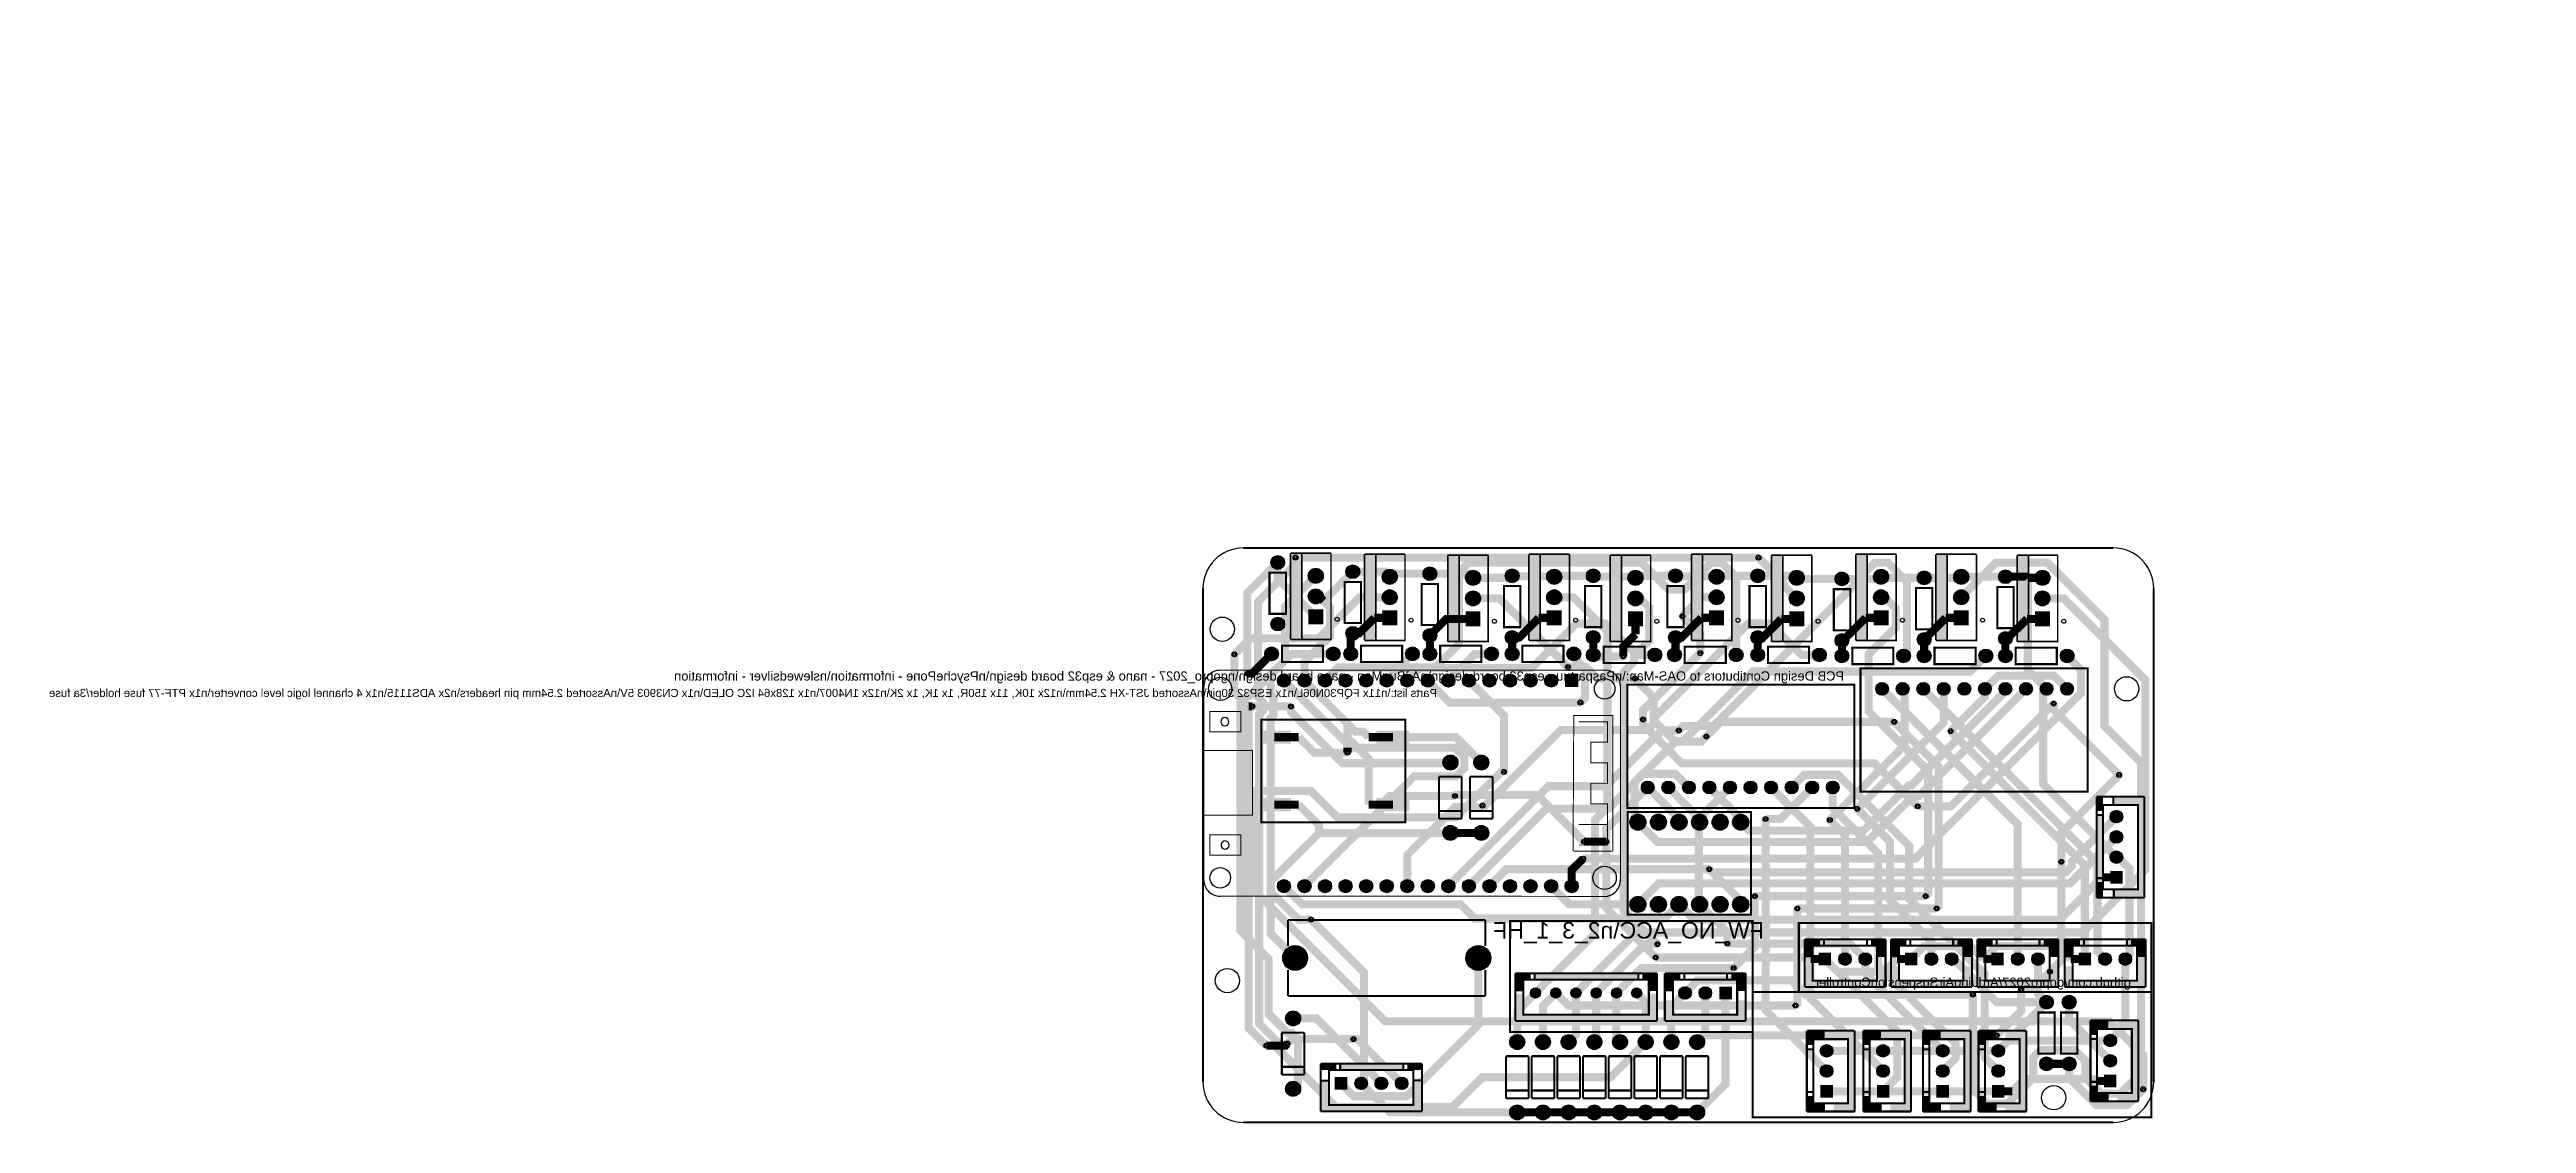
# Model space of a CAD drawing. Header units: millimetres. Extents: x -129 to 177, y 15 to 147.
import ezdxf

# ---------------------------------------------------------------- set-up
doc = ezdxf.new("R2010")
doc.units = ezdxf.units.MM
for name, color, linetype, true_color in [('BoardOutLine', 7, 'Continuous', 0xff00ff), ('BottomLayer', 7, 'Continuous', 0x0000ff), ('BottomSolderMaskLayer', 7, 'Continuous', 0xaa00ff), ('Document', 7, 'Continuous', 0xffffff), ('Hole', 7, 'Continuous', 0x222222), ('Multi-Layer', 7, 'Continuous', 0xc0c0c0), ('TopLayer', 7, 'Continuous', 0xff0000), ('TopPasteMaskLayer', 7, 'Continuous', 0x808080), ('TopSilkLayer', 7, 'Continuous', 0xffcc00), ('TopSolderMaskLayer', 7, 'Continuous', 0x800080)]:
    doc.layers.add(name, color=color, linetype=linetype, true_color=true_color)
doc.styles.get("Standard").update_dxf_attribs({"font": 'arial.ttf'})

msp = doc.modelspace()

# ---------------------------------------------------------------- texts
at = {"layer": 'BottomSilkLayer', "text_generation_flag": 2}
for s, height, p in [('PCB Design Contibutors to OAS-Man:\\nPaspartuu - esp32 board design\\nAJBugMan - nano board design\\ngopro_2027 - nano & esp32 board design\\nPsychePone - information\\nslewedsilver - information', 1.143, (92.46, 69.47)), ('Parts list:\\n11x FQP30N06L\\n1x ESP32 30pin\\nAssorted JST-XH 2.54mm\\n12x 10K, 11x 150R, 1x 1K, 1x 2K\\n12x 1N4007\\n1x 128x64 I2C OLED\\n1x CN3903 5V\\nAssorted 2.54mm pin headers\\n2x ADS1115\\n1x 4 channel logic level converter\\n1x PTF-77 fuse holder/3a fuse', 1, (42.16, 67.44)), ('FW_NO_ACC\\n2_3_1_HF', 2.032, (82.55, 37.59)), ('github.com/gopro2027/ArduinoAirSuspensionController', 1.143, (127.89, 31.62))]:
    msp.add_text(s, height=height, dxfattribs=at).set_placement(p)

# ---------------------------------------------------------------- hatches: boundary and pattern name
at = {"layer": 'BottomSolderMaskLayer'}
for points in [[(21.63, 84.07, 1), (23.33, 84.07, 1)], [(26.25, 82.42, 1), (28.1, 82.42, 1)], [(30.9, 82.93, 1), (32.6, 82.93, 1)], [(35.4, 82.3, 1), (37.25, 82.3, 1)], [(40.42, 82.68, 1), (42.13, 82.68, 1)], [(45.68, 82.17, 1), (47.53, 82.17, 1)], [(50.58, 82.42, 1), (52.29, 82.42, 1)], [(55.72, 82.3, 1), (57.57, 82.3, 1)], [(60.62, 82.42, 1), (62.32, 82.42, 1)], [(65.75, 82.17, 1), (67.6, 82.17, 1)], [(70.78, 82.42, 1), (72.48, 82.42, 1)], [(75.78, 82.3, 1), (77.63, 82.3, 1)], [(80.94, 82.42, 1), (82.64, 82.42, 1)], [(85.69, 82.17, 1), (87.54, 82.17, 1)], [(91.35, 82.04, 1), (93.05, 82.04, 1)], [(96.1, 82.3, 1), (97.95, 82.3, 1)], [(101.51, 82.17, 1), (103.21, 82.17, 1)], [(106.01, 82.3, 1), (107.86, 82.3, 1)], [(111.54, 82.3, 1), (113.25, 82.3, 1)], [(116.04, 82.17, 1), (117.89, 82.17, 1)], [(26.25, 79.88, 1), (28.1, 79.88, 1)], [(35.4, 79.76, 1), (37.25, 79.76, 1)], [(45.68, 79.63, 1), (47.53, 79.63, 1)], [(55.72, 79.76, 1), (57.57, 79.76, 1)], [(65.75, 79.63, 1), (67.6, 79.63, 1)], [(75.78, 79.76, 1), (77.63, 79.76, 1)], [(85.69, 79.63, 1), (87.54, 79.63, 1)], [(96.1, 79.76, 1), (97.95, 79.76, 1)], [(106.01, 79.76, 1), (107.86, 79.76, 1)], [(116.04, 79.63, 1), (117.89, 79.63, 1)], [(21.63, 76.45, 1), (23.33, 76.45, 1)], [(26.25, 76.42), (26.25, 78.27), (28.1, 78.27), (28.1, 76.42)], [(35.4, 76.29), (35.4, 78.14), (37.25, 78.14), (37.25, 76.29)], [(45.68, 76.16), (45.68, 78.01), (47.53, 78.01), (47.53, 76.16)], [(55.72, 76.29), (55.72, 78.14), (57.57, 78.14), (57.57, 76.29)], [(65.75, 76.16), (65.75, 78.01), (67.6, 78.01), (67.6, 76.16)], [(75.78, 76.29), (75.78, 78.14), (77.63, 78.14), (77.63, 76.29)], [(85.69, 76.16), (85.69, 78.01), (87.54, 78.01), (87.54, 76.16)], [(96.1, 76.29), (96.1, 78.14), (97.95, 78.14), (97.95, 76.29)], [(106.01, 76.29), (106.01, 78.14), (107.86, 78.14), (107.86, 76.29)], [(116.04, 76.16), (116.04, 78.01), (117.89, 78.01), (117.89, 76.16)], [(20.87, 72.77, 1), (22.57, 72.77, 1)], [(28.49, 72.77, 1), (30.19, 72.77, 1)], [(30.65, 72.77, 1), (32.35, 72.77, 1)], [(30.9, 75.31, 1), (32.6, 75.31, 1)], [(38.27, 72.77, 1), (39.97, 72.77, 1)], [(40.42, 75.06, 1), (42.13, 75.06, 1)], [(40.42, 72.77, 1), (42.13, 72.77, 1)], [(48.04, 72.77, 1), (49.75, 72.77, 1)], [(50.58, 74.8, 1), (52.29, 74.8, 1)], [(50.58, 72.77, 1), (52.29, 72.77, 1)], [(58.2, 72.77, 1), (59.91, 72.77, 1)], [(60.62, 74.8, 1), (62.32, 74.8, 1)], [(60.62, 72.64, 1), (62.32, 72.64, 1)], [(68.24, 72.64, 1), (69.94, 72.64, 1)], [(70.65, 72.64, 1), (72.35, 72.64, 1)], [(70.78, 74.8, 1), (72.48, 74.8, 1)], [(78.27, 72.64, 1), (79.97, 72.64, 1)], [(80.94, 74.8, 1), (82.64, 74.8, 1)], [(80.94, 72.64, 1), (82.64, 72.64, 1)], [(88.56, 72.64, 1), (90.26, 72.64, 1)], [(91.35, 74.42, 1), (93.05, 74.42, 1)], [(101.51, 74.55, 1), (103.21, 74.55, 1)], [(111.54, 74.68, 1), (113.25, 74.68, 1)], [(91.35, 72.52, 1), (93.05, 72.52, 1)], [(98.97, 72.52, 1), (100.67, 72.52, 1)], [(101.51, 72.52, 1), (103.21, 72.52, 1)], [(109.13, 72.52, 1), (110.83, 72.52, 1)], [(111.54, 72.52, 1), (113.25, 72.52, 1)], [(119.16, 72.52, 1), (120.87, 72.52, 1)], [(22.43, 69.47, 1), (24.05, 69.47, 1)], [(24.97, 69.47, 1), (26.59, 69.47, 1)], [(27.51, 69.47, 1), (29.13, 69.47, 1)], [(30.05, 69.47, 1), (31.67, 69.47, 1)], [(32.59, 69.47, 1), (34.21, 69.47, 1)], [(35.13, 69.47, 1), (36.75, 69.47, 1)], [(37.67, 69.47, 1), (39.29, 69.47, 1)], [(40.21, 69.47, 1), (41.83, 69.47, 1)], [(42.75, 69.47, 1), (44.37, 69.47, 1)], [(45.29, 69.47, 1), (46.91, 69.47, 1)], [(47.83, 69.47, 1), (49.45, 69.47, 1)], [(50.37, 69.47, 1), (51.99, 69.47, 1)], [(52.91, 69.47, 1), (54.53, 69.47, 1)], [(55.45, 69.47, 1), (57.07, 69.47, 1)], [(59.61, 70.28), (59.61, 68.66), (57.99, 68.66), (57.99, 70.28)], [(96.37, 68.45, 1), (97.94, 68.45, 1)], [(98.91, 68.45, 1), (100.48, 68.45, 1)], [(101.45, 68.45, 1), (103.02, 68.45, 1)], [(103.99, 68.45, 1), (105.56, 68.45, 1)], [(106.53, 68.45, 1), (108.1, 68.45, 1)], [(109.07, 68.45, 1), (110.64, 68.45, 1)], [(111.61, 68.45, 1), (113.18, 68.45, 1)], [(114.15, 68.45, 1), (115.72, 68.45, 1)], [(116.69, 68.45, 1), (118.26, 68.45, 1)], [(119.23, 68.45, 1), (120.8, 68.45, 1)], [(42.89, 59.34, 1), (44.74, 59.34, 1)], [(46.7, 59.34, 1), (48.55, 59.34, 1)], [(67.41, 56.26, 1), (68.99, 56.26, 1)], [(69.95, 56.26, 1), (71.53, 56.26, 1)], [(72.49, 56.26, 1), (74.07, 56.26, 1)], [(75.03, 56.26, 1), (76.61, 56.26, 1)], [(77.57, 56.26, 1), (79.15, 56.26, 1)], [(80.11, 56.26, 1), (81.69, 56.26, 1)], [(82.65, 56.26, 1), (84.23, 56.26, 1)], [(85.19, 56.26, 1), (86.77, 56.26, 1)], [(87.73, 56.26, 1), (89.31, 56.26, 1)], [(90.27, 56.26, 1), (91.85, 56.26, 1)], [(65.99, 51.97, 1), (67.97, 51.97, 1)], [(68.53, 51.97, 1), (70.51, 51.97, 1)], [(71.07, 51.97, 1), (73.05, 51.97, 1)], [(73.61, 51.97, 1), (75.59, 51.97, 1)], [(76.15, 51.97, 1), (78.13, 51.97, 1)], [(78.69, 51.97, 1), (80.67, 51.97, 1)], [(125.34, 52.65, 1), (126.89, 52.65, 1)], [(42.89, 50.64, 1), (44.74, 50.64, 1)], [(46.7, 50.64, 1), (48.55, 50.64, 1)], [(125.34, 50.15, 1), (126.89, 50.15, 1)], [(125.34, 47.65, 1), (126.89, 47.65, 1)], [(125.34, 44.37), (125.34, 45.92), (126.89, 45.92), (126.89, 44.37)], [(22.43, 44.07, 1), (24.05, 44.07, 1)], [(24.97, 44.07, 1), (26.59, 44.07, 1)], [(27.51, 44.07, 1), (29.13, 44.07, 1)], [(30.05, 44.07, 1), (31.67, 44.07, 1)], [(32.59, 44.07, 1), (34.21, 44.07, 1)], [(35.13, 44.07, 1), (36.75, 44.07, 1)], [(37.67, 44.07, 1), (39.29, 44.07, 1)], [(40.21, 44.07, 1), (41.83, 44.07, 1)], [(42.75, 44.07, 1), (44.37, 44.07, 1)], [(45.29, 44.07, 1), (46.91, 44.07, 1)], [(47.83, 44.07, 1), (49.45, 44.07, 1)], [(50.37, 44.07, 1), (51.99, 44.07, 1)], [(52.91, 44.07, 1), (54.53, 44.07, 1)], [(55.45, 44.07, 1), (57.07, 44.07, 1)], [(57.99, 44.07, 1), (59.61, 44.07, 1)], [(65.99, 41.81, 1), (67.97, 41.81, 1)], [(68.53, 41.81, 1), (70.51, 41.81, 1)], [(71.07, 41.81, 1), (73.05, 41.81, 1)], [(73.61, 41.81, 1), (75.59, 41.81, 1)], [(76.15, 41.81, 1), (78.13, 41.81, 1)], [(78.69, 41.81, 1), (80.67, 41.81, 1)], [(23.09, 35.18, 1), (26.14, 35.18, 1)], [(45.74, 35.18, 1), (48.79, 35.18, 1)], [(89.31, 35.83), (90.86, 35.83), (90.86, 34.28), (89.31, 34.28)], [(91.81, 35.05, 1), (93.36, 35.05, 1)], [(94.31, 35.05, 1), (95.86, 35.05, 1)], [(99.98, 35.83), (101.53, 35.83), (101.53, 34.28), (99.98, 34.28)], [(102.48, 35.05, 1), (104.03, 35.05, 1)], [(104.98, 35.05, 1), (106.53, 35.05, 1)], [(110.64, 35.83), (112.19, 35.83), (112.19, 34.28), (110.64, 34.28)], [(113.14, 35.05, 1), (114.69, 35.05, 1)], [(115.64, 35.05, 1), (117.19, 35.05, 1)], [(121.44, 35.83), (122.99, 35.83), (122.99, 34.28), (121.44, 34.28)], [(123.94, 35.05, 1), (125.49, 35.05, 1)], [(126.44, 35.05, 1), (127.99, 35.05, 1)], [(53.7, 30.86, 1), (54.95, 30.86, 1)], [(56.2, 30.86, 1), (57.45, 30.86, 1)], [(58.7, 30.86, 1), (59.95, 30.86, 1)], [(61.2, 30.86, 1), (62.45, 30.86, 1)], [(63.7, 30.86, 1), (64.95, 30.86, 1)], [(66.2, 30.86, 1), (67.45, 30.86, 1)], [(72.04, 30.86, 1), (73.59, 30.86, 1)], [(74.54, 30.86, 1), (76.09, 30.86, 1)], [(77.04, 31.64), (78.59, 31.64), (78.59, 30.09), (77.04, 30.09)], [(23.46, 27.72, 1), (25.31, 27.72, 1)], [(116.62, 29.72, 1), (118.33, 29.72, 1)], [(119.42, 29.72, 1), (121.12, 29.72, 1)], [(51.14, 24.8, 1), (53, 24.8, 1)], [(54.32, 24.8, 1), (56.17, 24.8, 1)], [(57.49, 24.8, 1), (59.35, 24.8, 1)], [(60.67, 24.8, 1), (62.52, 24.8, 1)], [(63.84, 24.8, 1), (65.7, 24.8, 1)], [(67.02, 24.8, 1), (68.87, 24.8, 1)], [(70.19, 24.8, 1), (72.05, 24.8, 1)], [(73.37, 24.8, 1), (75.22, 24.8, 1)], [(124.57, 24.98, 1), (126.12, 24.98, 1)], [(89.52, 23.71, 1), (91.07, 23.71, 1)], [(89.52, 21.21, 1), (91.07, 21.21, 1)], [(96.51, 23.71, 1), (98.06, 23.71, 1)], [(96.51, 21.21, 1), (98.06, 21.21, 1)], [(103.87, 23.71, 1), (105.42, 23.71, 1)], [(103.87, 21.21, 1), (105.42, 21.21, 1)], [(110.73, 23.71, 1), (112.28, 23.71, 1)], [(110.73, 21.21, 1), (112.28, 21.21, 1)], [(116.62, 22.1, 1), (118.33, 22.1, 1)], [(119.42, 22.1, 1), (121.12, 22.1, 1)], [(124.57, 22.48, 1), (126.12, 22.48, 1)], [(23.46, 19.02, 1), (25.31, 19.02, 1)], [(29.51, 20.46), (31.06, 20.46), (31.06, 18.91), (29.51, 18.91)], [(32.01, 19.69, 1), (33.56, 19.69, 1)], [(34.51, 19.69, 1), (36.06, 19.69, 1)], [(37.01, 19.69, 1), (38.56, 19.69, 1)], [(89.52, 17.93), (89.52, 19.48), (91.07, 19.48), (91.07, 17.93)], [(96.51, 17.93), (96.51, 19.48), (98.06, 19.48), (98.06, 17.93)], [(103.87, 17.93), (103.87, 19.48), (105.42, 19.48), (105.42, 17.93)], [(110.73, 17.93), (110.73, 19.48), (112.28, 19.48), (112.28, 17.93)], [(124.57, 19.2), (124.57, 20.75), (126.12, 20.75), (126.12, 19.2)], [(51.14, 16.1, 1), (53, 16.1, 1)], [(54.32, 16.1, 1), (56.17, 16.1, 1)], [(57.49, 16.1, 1), (59.35, 16.1, 1)], [(60.67, 16.1, 1), (62.52, 16.1, 1)], [(63.84, 16.1, 1), (65.7, 16.1, 1)], [(67.02, 16.1, 1), (68.87, 16.1, 1)], [(70.19, 16.1, 1), (72.05, 16.1, 1)], [(73.37, 16.1, 1), (75.22, 16.1, 1)]]:
    msp.add_hatch(color=256, dxfattribs=at).paths.add_polyline_path(points)
at = {"layer": 'Document'}
for points in [[(25.45, 74.63), (24.05, 74.63), (24.05, 85.13), (25.45, 85.13)], [(34.59, 74.51), (33.19, 74.51), (33.19, 85.01), (34.59, 85.01)], [(44.88, 74.38), (43.48, 74.38), (43.48, 84.88), (44.88, 84.88)], [(54.91, 74.51), (53.51, 74.51), (53.51, 85.01), (54.91, 85.01)], [(64.95, 74.38), (63.55, 74.38), (63.55, 84.88), (64.95, 84.88)], [(74.98, 74.51), (73.58, 74.51), (73.58, 85.01), (74.98, 85.01)], [(84.88, 74.38), (83.48, 74.38), (83.48, 84.88), (84.88, 84.88)], [(95.3, 74.51), (93.9, 74.51), (93.9, 85.01), (95.3, 85.01)], [(105.2, 74.51), (103.8, 74.51), (103.8, 85.01), (105.2, 85.01)], [(115.24, 74.38), (113.84, 74.38), (113.84, 84.88), (115.24, 84.88)], [(123.67, 53.47), (124.46, 53.47), (124.46, 55.14), (123.67, 55.14)], [(125.79, 43.65), (125.79, 42.65), (129.57, 42.65), (129.57, 55.14), (129.57, 55.14), (125.73, 55.14), (125.73, 54.14), (128.74, 54.14), (128.78, 54.1), (128.78, 43.69)], [(66.73, 51.71), (67.23, 51.71), (67.23, 52.22), (66.73, 52.22)], [(69.27, 51.71), (69.77, 51.71), (69.77, 52.22), (69.27, 52.22)], [(71.81, 51.71), (72.31, 51.71), (72.31, 52.22), (71.81, 52.22)], [(74.35, 51.71), (74.85, 51.71), (74.85, 52.22), (74.35, 52.22)], [(76.89, 51.71), (77.39, 51.71), (77.39, 52.22), (76.89, 52.22)], [(79.43, 51.71), (79.93, 51.71), (79.93, 52.22), (79.43, 52.22)], [(123.67, 52.84), (124.46, 52.84), (124.46, 45.05), (123.71, 45.05), (123.67, 45.09)], [(123.67, 44.45), (124.44, 44.45), (124.46, 44.43), (124.46, 42.65), (123.67, 42.65)], [(67.23, 42.06), (66.73, 42.06), (66.73, 41.55), (67.23, 41.55)], [(69.77, 42.06), (69.27, 42.06), (69.27, 41.55), (69.77, 41.55)], [(72.31, 42.06), (71.81, 42.06), (71.81, 41.55), (72.31, 41.55)], [(74.85, 42.06), (74.35, 42.06), (74.35, 41.55), (74.85, 41.55)], [(77.39, 42.06), (76.89, 42.06), (76.89, 41.55), (77.39, 41.55)], [(79.93, 42.06), (79.43, 42.06), (79.43, 41.55), (79.93, 41.55)], [(89.41, 37.47), (87.63, 37.47), (87.63, 35.43), (88.52, 35.43), (88.52, 36.7), (89.41, 36.7)], [(95.89, 37.47), (97.54, 37.47), (97.54, 35.43), (96.52, 35.43), (96.52, 36.7), (95.89, 36.7)], [(100.08, 37.47), (98.3, 37.47), (98.3, 35.43), (99.19, 35.43), (99.19, 36.7), (100.08, 36.7)], [(106.55, 37.47), (108.2, 37.47), (108.2, 35.43), (107.19, 35.43), (107.19, 36.7), (106.55, 36.7)], [(110.74, 37.47), (108.97, 37.47), (108.97, 35.43), (109.86, 35.43), (109.86, 36.7), (110.74, 36.7)], [(117.22, 37.47), (118.87, 37.47), (118.87, 35.43), (117.86, 35.43), (117.86, 36.7), (117.22, 36.7)], [(121.54, 37.47), (119.76, 37.47), (119.76, 35.43), (120.65, 35.43), (120.65, 36.7), (121.54, 36.7)], [(128.02, 37.47), (129.67, 37.47), (129.67, 35.43), (128.65, 35.43), (128.65, 36.7), (128.02, 36.7)], [(87.63, 34.16), (87.63, 31.62), (97.54, 31.62), (97.54, 34.16), (96.52, 34.16), (96.52, 32.39), (88.65, 32.39), (88.65, 34.16)], [(98.3, 34.16), (98.3, 31.62), (108.2, 31.62), (108.2, 34.16), (107.19, 34.16), (107.19, 32.39), (99.31, 32.39), (99.31, 34.16)], [(108.97, 34.16), (108.97, 31.62), (118.87, 31.62), (118.87, 34.16), (117.86, 34.16), (117.86, 32.39), (109.98, 32.39), (109.98, 34.16)], [(119.76, 34.16), (119.76, 31.62), (129.67, 31.62), (129.67, 34.16), (128.65, 34.16), (128.65, 32.39), (120.78, 32.39), (120.78, 34.16)], [(53.63, 32.51), (53.63, 33.31), (51.83, 33.31), (51.83, 31.16), (52.83, 31.16), (52.83, 32.51)], [(52.88, 30.76), (51.83, 30.76), (51.83, 27.41), (69.33, 27.41), (69.33, 30.76), (68.33, 30.76), (68.33, 28.21), (52.88, 28.21)], [(54.23, 33.31), (54.23, 32.51), (67.03, 32.51), (67.03, 33.31)], [(67.53, 32.51), (67.53, 33.31), (69.33, 33.31), (69.33, 31.16), (68.33, 31.16), (68.33, 32.51)], [(72.14, 33.27), (70.36, 33.27), (70.36, 31.24), (71.25, 31.24), (71.25, 32.51), (72.14, 32.51)], [(78.61, 33.27), (80.26, 33.27), (80.26, 31.24), (79.25, 31.24), (79.25, 32.51), (78.61, 32.51)], [(70.36, 29.97), (70.36, 27.43), (80.26, 27.43), (80.26, 29.97), (79.25, 29.97), (79.25, 28.19), (71.37, 28.19), (71.37, 29.97)], [(87.88, 24.51), (87.88, 26.16), (89.92, 26.16), (89.92, 25.15), (88.65, 25.15), (88.65, 24.51)], [(91.19, 16.26), (93.73, 16.26), (93.73, 26.16), (91.19, 26.16), (91.19, 25.15), (92.96, 25.15), (92.96, 17.27), (91.19, 17.27)], [(94.87, 24.51), (94.87, 26.16), (96.9, 26.16), (96.9, 25.15), (95.63, 25.15), (95.63, 24.51)], [(98.17, 16.26), (100.71, 16.26), (100.71, 26.16), (98.17, 26.16), (98.17, 25.15), (99.95, 25.15), (99.95, 17.27), (98.17, 17.27)], [(102.24, 24.51), (102.24, 26.16), (104.27, 26.16), (104.27, 25.15), (103, 25.15), (103, 24.51)], [(105.54, 16.26), (108.08, 16.26), (108.08, 26.16), (105.54, 26.16), (105.54, 25.15), (107.32, 25.15), (107.32, 17.27), (105.54, 17.27)], [(109.09, 24.51), (109.09, 26.16), (111.13, 26.16), (111.13, 25.15), (109.86, 25.15), (109.86, 24.51)], [(112.4, 16.26), (114.94, 16.26), (114.94, 26.16), (112.4, 26.16), (112.4, 25.15), (114.17, 25.15), (114.17, 17.27), (112.4, 17.27)], [(122.94, 25.78), (122.94, 27.43), (124.97, 27.43), (124.97, 26.42), (123.7, 26.42), (123.7, 25.78)], [(126.24, 17.53), (128.78, 17.53), (128.78, 27.43), (126.24, 27.43), (126.24, 26.42), (128.02, 26.42), (128.02, 18.54), (126.24, 18.54)], [(29.59, 22.13), (29.59, 21.36), (29.57, 21.34), (27.79, 21.34), (27.79, 22.13)], [(37.98, 22.13), (37.98, 21.34), (30.19, 21.34), (30.19, 22.09), (30.23, 22.13)], [(38.61, 22.13), (38.61, 21.34), (40.29, 21.34), (40.29, 22.13)], [(28.79, 20.01), (27.79, 20.01), (27.79, 16.23), (40.29, 16.23), (40.29, 16.23), (40.29, 20.07), (39.28, 20.07), (39.28, 17.06), (39.24, 17.02), (28.83, 17.02)], [(122.94, 19.3), (122.94, 17.53), (124.97, 17.53), (124.97, 18.42), (123.7, 18.42), (123.7, 19.3)], [(87.88, 18.03), (87.88, 16.26), (89.92, 16.26), (89.92, 17.15), (88.65, 17.15), (88.65, 18.03)], [(94.87, 18.03), (94.87, 16.26), (96.9, 16.26), (96.9, 17.15), (95.63, 17.15), (95.63, 18.03)], [(102.24, 18.03), (102.24, 16.26), (104.27, 16.26), (104.27, 17.15), (103, 17.15), (103, 18.03)], [(109.09, 18.03), (109.09, 16.26), (111.13, 16.26), (111.13, 17.15), (109.86, 17.15), (109.86, 18.03)]]:
    msp.add_hatch(color=256, dxfattribs=at).paths.add_polyline_path(points)
at = {"layer": 'Multi-Layer'}
for points in [[(21.65, 84.07, 1), (23.3, 84.07, 1)], [(26.28, 82.42, 1), (28.08, 82.42, 1)], [(30.92, 82.93, 1), (32.58, 82.93, 1)], [(35.42, 82.3, 1), (37.22, 82.3, 1)], [(40.45, 82.68, 1), (42.1, 82.68, 1)], [(45.71, 82.17, 1), (47.51, 82.17, 1)], [(50.61, 82.42, 1), (52.26, 82.42, 1)], [(55.74, 82.3, 1), (57.54, 82.3, 1)], [(60.64, 82.42, 1), (62.29, 82.42, 1)], [(65.78, 82.17, 1), (67.58, 82.17, 1)], [(70.8, 82.42, 1), (72.45, 82.42, 1)], [(75.81, 82.3, 1), (77.61, 82.3, 1)], [(80.96, 82.42, 1), (82.61, 82.42, 1)], [(85.71, 82.17, 1), (87.51, 82.17, 1)], [(91.38, 82.04, 1), (93.03, 82.04, 1)], [(96.13, 82.3, 1), (97.93, 82.3, 1)], [(101.54, 82.17, 1), (103.19, 82.17, 1)], [(106.03, 82.3, 1), (107.83, 82.3, 1)], [(111.57, 82.3, 1), (113.22, 82.3, 1)], [(116.07, 82.17, 1), (117.87, 82.17, 1)], [(26.28, 79.88, 1), (28.08, 79.88, 1)], [(35.42, 79.76, 1), (37.22, 79.76, 1)], [(45.71, 79.63, 1), (47.51, 79.63, 1)], [(55.74, 79.76, 1), (57.54, 79.76, 1)], [(65.78, 79.63, 1), (67.58, 79.63, 1)], [(75.81, 79.76, 1), (77.61, 79.76, 1)], [(85.71, 79.63, 1), (87.51, 79.63, 1)], [(96.13, 79.76, 1), (97.93, 79.76, 1)], [(106.03, 79.76, 1), (107.83, 79.76, 1)], [(116.07, 79.63, 1), (117.87, 79.63, 1)], [(21.65, 76.45, 1), (23.3, 76.45, 1)], [(26.28, 76.44), (26.28, 78.24), (28.08, 78.24), (28.08, 76.44)], [(35.42, 76.32), (35.42, 78.12), (37.22, 78.12), (37.22, 76.32)], [(45.71, 76.19), (45.71, 77.99), (47.51, 77.99), (47.51, 76.19)], [(55.74, 76.32), (55.74, 78.12), (57.54, 78.12), (57.54, 76.32)], [(65.78, 76.19), (65.78, 77.99), (67.58, 77.99), (67.58, 76.19)], [(75.81, 76.32), (75.81, 78.12), (77.61, 78.12), (77.61, 76.32)], [(85.71, 76.19), (85.71, 77.99), (87.51, 77.99), (87.51, 76.19)], [(96.13, 76.32), (96.13, 78.12), (97.93, 78.12), (97.93, 76.32)], [(106.03, 76.32), (106.03, 78.12), (107.83, 78.12), (107.83, 76.32)], [(116.07, 76.19), (116.07, 77.99), (117.87, 77.99), (117.87, 76.19)], [(20.89, 72.77, 1), (22.54, 72.77, 1)], [(28.51, 72.77, 1), (30.16, 72.77, 1)], [(30.67, 72.77, 1), (32.32, 72.77, 1)], [(30.92, 75.31, 1), (32.58, 75.31, 1)], [(38.29, 72.77, 1), (39.94, 72.77, 1)], [(40.45, 75.06, 1), (42.1, 75.06, 1)], [(40.45, 72.77, 1), (42.1, 72.77, 1)], [(48.07, 72.77, 1), (49.72, 72.77, 1)], [(50.61, 74.8, 1), (52.26, 74.8, 1)], [(50.61, 72.77, 1), (52.26, 72.77, 1)], [(58.23, 72.77, 1), (59.88, 72.77, 1)], [(60.64, 74.8, 1), (62.29, 74.8, 1)], [(60.64, 72.64, 1), (62.29, 72.64, 1)], [(68.26, 72.64, 1), (69.91, 72.64, 1)], [(70.68, 72.64, 1), (72.33, 72.64, 1)], [(70.8, 74.8, 1), (72.45, 74.8, 1)], [(78.3, 72.64, 1), (79.95, 72.64, 1)], [(80.96, 74.8, 1), (82.61, 74.8, 1)], [(80.96, 72.64, 1), (82.61, 72.64, 1)], [(88.58, 72.64, 1), (90.23, 72.64, 1)], [(91.38, 74.42, 1), (93.03, 74.42, 1)], [(101.54, 74.55, 1), (103.19, 74.55, 1)], [(111.57, 74.68, 1), (113.22, 74.68, 1)], [(91.38, 72.52, 1), (93.03, 72.52, 1)], [(99, 72.52, 1), (100.65, 72.52, 1)], [(101.54, 72.52, 1), (103.19, 72.52, 1)], [(109.16, 72.52, 1), (110.81, 72.52, 1)], [(111.57, 72.52, 1), (113.22, 72.52, 1)], [(119.19, 72.52, 1), (120.84, 72.52, 1)], [(22.48, 69.47, 1), (24, 69.47, 1)], [(25.02, 69.47, 1), (26.54, 69.47, 1)], [(27.56, 69.47, 1), (29.08, 69.47, 1)], [(30.1, 69.47, 1), (31.62, 69.47, 1)], [(32.64, 69.47, 1), (34.16, 69.47, 1)], [(35.18, 69.47, 1), (36.7, 69.47, 1)], [(37.72, 69.47, 1), (39.24, 69.47, 1)], [(40.26, 69.47, 1), (41.78, 69.47, 1)], [(42.8, 69.47, 1), (44.32, 69.47, 1)], [(45.34, 69.47, 1), (46.86, 69.47, 1)], [(47.88, 69.47, 1), (49.4, 69.47, 1)], [(50.42, 69.47, 1), (51.94, 69.47, 1)], [(52.96, 69.47, 1), (54.48, 69.47, 1)], [(55.5, 69.47, 1), (57.02, 69.47, 1)], [(59.56, 70.23), (59.56, 68.71), (58.04, 68.71), (58.04, 70.23)], [(96.39, 68.45, 1), (97.92, 68.45, 1)], [(98.93, 68.45, 1), (100.46, 68.45, 1)], [(101.47, 68.45, 1), (103, 68.45, 1)], [(104.01, 68.45, 1), (105.54, 68.45, 1)], [(106.55, 68.45, 1), (108.08, 68.45, 1)], [(109.09, 68.45, 1), (110.62, 68.45, 1)], [(111.63, 68.45, 1), (113.16, 68.45, 1)], [(114.17, 68.45, 1), (115.7, 68.45, 1)], [(116.71, 68.45, 1), (118.24, 68.45, 1)], [(119.25, 68.45, 1), (120.78, 68.45, 1)], [(42.92, 59.34, 1), (44.72, 59.34, 1)], [(46.73, 59.34, 1), (48.53, 59.34, 1)], [(67.44, 56.26, 1), (68.96, 56.26, 1)], [(69.98, 56.26, 1), (71.5, 56.26, 1)], [(72.52, 56.26, 1), (74.04, 56.26, 1)], [(75.06, 56.26, 1), (76.58, 56.26, 1)], [(77.6, 56.26, 1), (79.12, 56.26, 1)], [(80.14, 56.26, 1), (81.66, 56.26, 1)], [(82.68, 56.26, 1), (84.2, 56.26, 1)], [(85.22, 56.26, 1), (86.74, 56.26, 1)], [(87.76, 56.26, 1), (89.28, 56.26, 1)], [(90.3, 56.26, 1), (91.82, 56.26, 1)], [(66.04, 51.97, 1), (67.92, 51.97, 1)], [(68.58, 51.97, 1), (70.46, 51.97, 1)], [(71.12, 51.97, 1), (73, 51.97, 1)], [(73.66, 51.97, 1), (75.54, 51.97, 1)], [(76.2, 51.97, 1), (78.08, 51.97, 1)], [(78.74, 51.97, 1), (80.62, 51.97, 1)], [(125.36, 52.65, 1), (126.86, 52.65, 1)], [(42.92, 50.64, 1), (44.72, 50.64, 1)], [(46.73, 50.64, 1), (48.53, 50.64, 1)], [(125.36, 50.15, 1), (126.86, 50.15, 1)], [(125.36, 47.65, 1), (126.86, 47.65, 1)], [(22.48, 44.07, 1), (24, 44.07, 1)], [(25.02, 44.07, 1), (26.54, 44.07, 1)], [(27.56, 44.07, 1), (29.08, 44.07, 1)], [(30.1, 44.07, 1), (31.62, 44.07, 1)], [(32.64, 44.07, 1), (34.16, 44.07, 1)], [(35.18, 44.07, 1), (36.7, 44.07, 1)], [(37.72, 44.07, 1), (39.24, 44.07, 1)], [(40.26, 44.07, 1), (41.78, 44.07, 1)], [(42.8, 44.07, 1), (44.32, 44.07, 1)], [(45.34, 44.07, 1), (46.86, 44.07, 1)], [(47.88, 44.07, 1), (49.4, 44.07, 1)], [(50.42, 44.07, 1), (51.94, 44.07, 1)], [(52.96, 44.07, 1), (54.48, 44.07, 1)], [(55.5, 44.07, 1), (57.02, 44.07, 1)], [(58.04, 44.07, 1), (59.56, 44.07, 1)], [(125.36, 44.4), (125.36, 45.9), (126.86, 45.9), (126.86, 44.4)], [(66.04, 41.81, 1), (67.92, 41.81, 1)], [(68.58, 41.81, 1), (70.46, 41.81, 1)], [(71.12, 41.81, 1), (73, 41.81, 1)], [(73.66, 41.81, 1), (75.54, 41.81, 1)], [(76.2, 41.81, 1), (78.08, 41.81, 1)], [(78.74, 41.81, 1), (80.62, 41.81, 1)], [(23.12, 35.18, 1), (26.12, 35.18, 1)], [(45.77, 35.18, 1), (48.77, 35.18, 1)], [(89.33, 35.8), (90.83, 35.8), (90.83, 34.3), (89.33, 34.3)], [(91.83, 35.05, 1), (93.33, 35.05, 1)], [(94.33, 35.05, 1), (95.83, 35.05, 1)], [(100, 35.8), (101.5, 35.8), (101.5, 34.3), (100, 34.3)], [(102.5, 35.05, 1), (104, 35.05, 1)], [(105, 35.05, 1), (106.5, 35.05, 1)], [(110.67, 35.8), (112.17, 35.8), (112.17, 34.3), (110.67, 34.3)], [(113.17, 35.05, 1), (114.67, 35.05, 1)], [(115.67, 35.05, 1), (117.17, 35.05, 1)], [(121.46, 35.8), (122.96, 35.8), (122.96, 34.3), (121.46, 34.3)], [(123.96, 35.05, 1), (125.46, 35.05, 1)], [(126.46, 35.05, 1), (127.96, 35.05, 1)], [(53.73, 30.86, 1), (54.93, 30.86, 1)], [(56.23, 30.86, 1), (57.43, 30.86, 1)], [(58.73, 30.86, 1), (59.93, 30.86, 1)], [(61.23, 30.86, 1), (62.43, 30.86, 1)], [(63.73, 30.86, 1), (64.93, 30.86, 1)], [(66.23, 30.86, 1), (67.43, 30.86, 1)], [(72.06, 30.86, 1), (73.56, 30.86, 1)], [(74.56, 30.86, 1), (76.06, 30.86, 1)], [(77.06, 31.61), (78.56, 31.61), (78.56, 30.11), (77.06, 30.11)], [(23.48, 27.72, 1), (25.28, 27.72, 1)], [(116.65, 29.72, 1), (118.3, 29.72, 1)], [(119.44, 29.72, 1), (121.09, 29.72, 1)], [(51.17, 24.8, 1), (52.97, 24.8, 1)], [(54.35, 24.8, 1), (56.15, 24.8, 1)], [(57.52, 24.8, 1), (59.32, 24.8, 1)], [(60.7, 24.8, 1), (62.5, 24.8, 1)], [(63.87, 24.8, 1), (65.67, 24.8, 1)], [(67.05, 24.8, 1), (68.85, 24.8, 1)], [(70.22, 24.8, 1), (72.02, 24.8, 1)], [(73.4, 24.8, 1), (75.2, 24.8, 1)], [(124.6, 24.98, 1), (126.1, 24.98, 1)], [(89.55, 23.71, 1), (91.05, 23.71, 1)], [(89.55, 21.21, 1), (91.05, 21.21, 1)], [(96.53, 23.71, 1), (98.03, 23.71, 1)], [(96.53, 21.21, 1), (98.03, 21.21, 1)], [(103.9, 23.71, 1), (105.4, 23.71, 1)], [(103.9, 21.21, 1), (105.4, 21.21, 1)], [(110.76, 23.71, 1), (112.26, 23.71, 1)], [(110.76, 21.21, 1), (112.26, 21.21, 1)], [(116.65, 22.1, 1), (118.3, 22.1, 1)], [(119.44, 22.1, 1), (121.09, 22.1, 1)], [(124.6, 22.48, 1), (126.1, 22.48, 1)], [(23.48, 19.02, 1), (25.28, 19.02, 1)], [(29.54, 20.44), (31.04, 20.44), (31.04, 18.94), (29.54, 18.94)], [(32.04, 19.69, 1), (33.54, 19.69, 1)], [(34.54, 19.69, 1), (36.04, 19.69, 1)], [(37.04, 19.69, 1), (38.54, 19.69, 1)], [(89.55, 17.96), (89.55, 19.46), (91.05, 19.46), (91.05, 17.96)], [(96.53, 17.96), (96.53, 19.46), (98.03, 19.46), (98.03, 17.96)], [(103.9, 17.96), (103.9, 19.46), (105.4, 19.46), (105.4, 17.96)], [(110.76, 17.96), (110.76, 19.46), (112.26, 19.46), (112.26, 17.96)], [(124.6, 19.23), (124.6, 20.73), (126.1, 20.73), (126.1, 19.23)], [(51.17, 16.1, 1), (52.97, 16.1, 1)], [(54.35, 16.1, 1), (56.15, 16.1, 1)], [(57.52, 16.1, 1), (59.32, 16.1, 1)], [(60.7, 16.1, 1), (62.5, 16.1, 1)], [(63.87, 16.1, 1), (65.67, 16.1, 1)], [(67.05, 16.1, 1), (68.85, 16.1, 1)], [(70.22, 16.1, 1), (72.02, 16.1, 1)], [(73.4, 16.1, 1), (75.2, 16.1, 1)]]:
    msp.add_hatch(color=256, dxfattribs=at).paths.add_polyline_path(points)
at = {"layer": 'TopLayer'}
for points in [[(20.05, 63.25), (24.05, 63.25), (24.05, 61.72), (20.05, 61.72)], [(34.7, 63.25), (38.7, 63.25), (38.7, 61.72), (34.7, 61.72)], [(20.05, 54.9), (24.05, 54.9), (24.05, 53.37), (20.05, 53.37)], [(34.7, 54.9), (38.7, 54.9), (38.7, 53.37), (34.7, 53.37)]]:
    msp.add_hatch(color=256, dxfattribs=at).paths.add_polyline_path(points)
at = {"layer": 'TopPasteMaskLayer'}
for points in [[(20.05, 63.25), (24.05, 63.25), (24.05, 61.72), (20.05, 61.72)], [(34.7, 63.25), (38.7, 63.25), (38.7, 61.72), (34.7, 61.72)], [(20.05, 54.9), (24.05, 54.9), (24.05, 53.37), (20.05, 53.37)], [(34.7, 54.9), (38.7, 54.9), (38.7, 53.37), (34.7, 53.37)]]:
    msp.add_hatch(color=256, dxfattribs=at).paths.add_polyline_path(points)
at = {"layer": 'TopSolderMaskLayer'}
for points in [[(21.63, 84.07, 1), (23.33, 84.07, 1)], [(26.25, 82.42, 1), (28.1, 82.42, 1)], [(30.9, 82.93, 1), (32.6, 82.93, 1)], [(35.4, 82.3, 1), (37.25, 82.3, 1)], [(40.42, 82.68, 1), (42.13, 82.68, 1)], [(45.68, 82.17, 1), (47.53, 82.17, 1)], [(50.58, 82.42, 1), (52.29, 82.42, 1)], [(55.72, 82.3, 1), (57.57, 82.3, 1)], [(60.62, 82.42, 1), (62.32, 82.42, 1)], [(65.75, 82.17, 1), (67.6, 82.17, 1)], [(70.78, 82.42, 1), (72.48, 82.42, 1)], [(75.78, 82.3, 1), (77.63, 82.3, 1)], [(80.94, 82.42, 1), (82.64, 82.42, 1)], [(85.69, 82.17, 1), (87.54, 82.17, 1)], [(91.35, 82.04, 1), (93.05, 82.04, 1)], [(96.1, 82.3, 1), (97.95, 82.3, 1)], [(101.51, 82.17, 1), (103.21, 82.17, 1)], [(106.01, 82.3, 1), (107.86, 82.3, 1)], [(111.54, 82.3, 1), (113.25, 82.3, 1)], [(116.04, 82.17, 1), (117.89, 82.17, 1)], [(26.25, 79.88, 1), (28.1, 79.88, 1)], [(35.4, 79.76, 1), (37.25, 79.76, 1)], [(45.68, 79.63, 1), (47.53, 79.63, 1)], [(55.72, 79.76, 1), (57.57, 79.76, 1)], [(65.75, 79.63, 1), (67.6, 79.63, 1)], [(75.78, 79.76, 1), (77.63, 79.76, 1)], [(85.69, 79.63, 1), (87.54, 79.63, 1)], [(96.1, 79.76, 1), (97.95, 79.76, 1)], [(106.01, 79.76, 1), (107.86, 79.76, 1)], [(116.04, 79.63, 1), (117.89, 79.63, 1)], [(21.63, 76.45, 1), (23.33, 76.45, 1)], [(26.25, 76.42), (26.25, 78.27), (28.1, 78.27), (28.1, 76.42)], [(35.4, 76.29), (35.4, 78.14), (37.25, 78.14), (37.25, 76.29)], [(45.68, 76.16), (45.68, 78.01), (47.53, 78.01), (47.53, 76.16)], [(55.72, 76.29), (55.72, 78.14), (57.57, 78.14), (57.57, 76.29)], [(65.75, 76.16), (65.75, 78.01), (67.6, 78.01), (67.6, 76.16)], [(75.78, 76.29), (75.78, 78.14), (77.63, 78.14), (77.63, 76.29)], [(85.69, 76.16), (85.69, 78.01), (87.54, 78.01), (87.54, 76.16)], [(96.1, 76.29), (96.1, 78.14), (97.95, 78.14), (97.95, 76.29)], [(106.01, 76.29), (106.01, 78.14), (107.86, 78.14), (107.86, 76.29)], [(116.04, 76.16), (116.04, 78.01), (117.89, 78.01), (117.89, 76.16)], [(20.87, 72.77, 1), (22.57, 72.77, 1)], [(28.49, 72.77, 1), (30.19, 72.77, 1)], [(30.65, 72.77, 1), (32.35, 72.77, 1)], [(30.9, 75.31, 1), (32.6, 75.31, 1)], [(38.27, 72.77, 1), (39.97, 72.77, 1)], [(40.42, 75.06, 1), (42.13, 75.06, 1)], [(40.42, 72.77, 1), (42.13, 72.77, 1)], [(48.04, 72.77, 1), (49.75, 72.77, 1)], [(50.58, 74.8, 1), (52.29, 74.8, 1)], [(50.58, 72.77, 1), (52.29, 72.77, 1)], [(58.2, 72.77, 1), (59.91, 72.77, 1)], [(60.62, 74.8, 1), (62.32, 74.8, 1)], [(60.62, 72.64, 1), (62.32, 72.64, 1)], [(68.24, 72.64, 1), (69.94, 72.64, 1)], [(70.65, 72.64, 1), (72.35, 72.64, 1)], [(70.78, 74.8, 1), (72.48, 74.8, 1)], [(78.27, 72.64, 1), (79.97, 72.64, 1)], [(80.94, 74.8, 1), (82.64, 74.8, 1)], [(80.94, 72.64, 1), (82.64, 72.64, 1)], [(88.56, 72.64, 1), (90.26, 72.64, 1)], [(91.35, 74.42, 1), (93.05, 74.42, 1)], [(101.51, 74.55, 1), (103.21, 74.55, 1)], [(111.54, 74.68, 1), (113.25, 74.68, 1)], [(91.35, 72.52, 1), (93.05, 72.52, 1)], [(98.97, 72.52, 1), (100.67, 72.52, 1)], [(101.51, 72.52, 1), (103.21, 72.52, 1)], [(109.13, 72.52, 1), (110.83, 72.52, 1)], [(111.54, 72.52, 1), (113.25, 72.52, 1)], [(119.16, 72.52, 1), (120.87, 72.52, 1)], [(22.43, 69.47, 1), (24.05, 69.47, 1)], [(24.97, 69.47, 1), (26.59, 69.47, 1)], [(27.51, 69.47, 1), (29.13, 69.47, 1)], [(30.05, 69.47, 1), (31.67, 69.47, 1)], [(32.59, 69.47, 1), (34.21, 69.47, 1)], [(35.13, 69.47, 1), (36.75, 69.47, 1)], [(37.67, 69.47, 1), (39.29, 69.47, 1)], [(40.21, 69.47, 1), (41.83, 69.47, 1)], [(42.75, 69.47, 1), (44.37, 69.47, 1)], [(45.29, 69.47, 1), (46.91, 69.47, 1)], [(47.83, 69.47, 1), (49.45, 69.47, 1)], [(50.37, 69.47, 1), (51.99, 69.47, 1)], [(52.91, 69.47, 1), (54.53, 69.47, 1)], [(55.45, 69.47, 1), (57.07, 69.47, 1)], [(59.61, 70.28), (59.61, 68.66), (57.99, 68.66), (57.99, 70.28)], [(96.37, 68.45, 1), (97.94, 68.45, 1)], [(98.91, 68.45, 1), (100.48, 68.45, 1)], [(101.45, 68.45, 1), (103.02, 68.45, 1)], [(103.99, 68.45, 1), (105.56, 68.45, 1)], [(106.53, 68.45, 1), (108.1, 68.45, 1)], [(109.07, 68.45, 1), (110.64, 68.45, 1)], [(111.61, 68.45, 1), (113.18, 68.45, 1)], [(114.15, 68.45, 1), (115.72, 68.45, 1)], [(116.69, 68.45, 1), (118.26, 68.45, 1)], [(119.23, 68.45, 1), (120.8, 68.45, 1)], [(20, 63.3), (24.1, 63.3), (24.1, 61.67), (20, 61.67)], [(34.65, 63.3), (38.75, 63.3), (38.75, 61.67), (34.65, 61.67)], [(42.89, 59.34, 1), (44.74, 59.34, 1)], [(46.7, 59.34, 1), (48.55, 59.34, 1)], [(67.41, 56.26, 1), (68.99, 56.26, 1)], [(69.95, 56.26, 1), (71.53, 56.26, 1)], [(72.49, 56.26, 1), (74.07, 56.26, 1)], [(75.03, 56.26, 1), (76.61, 56.26, 1)], [(77.57, 56.26, 1), (79.15, 56.26, 1)], [(80.11, 56.26, 1), (81.69, 56.26, 1)], [(82.65, 56.26, 1), (84.23, 56.26, 1)], [(85.19, 56.26, 1), (86.77, 56.26, 1)], [(87.73, 56.26, 1), (89.31, 56.26, 1)], [(90.27, 56.26, 1), (91.85, 56.26, 1)], [(20, 54.95), (24.1, 54.95), (24.1, 53.32), (20, 53.32)], [(34.65, 54.95), (38.75, 54.95), (38.75, 53.32), (34.65, 53.32)], [(65.99, 51.97, 1), (67.97, 51.97, 1)], [(68.53, 51.97, 1), (70.51, 51.97, 1)], [(71.07, 51.97, 1), (73.05, 51.97, 1)], [(73.61, 51.97, 1), (75.59, 51.97, 1)], [(76.15, 51.97, 1), (78.13, 51.97, 1)], [(78.69, 51.97, 1), (80.67, 51.97, 1)], [(125.34, 52.65, 1), (126.89, 52.65, 1)], [(42.89, 50.64, 1), (44.74, 50.64, 1)], [(46.7, 50.64, 1), (48.55, 50.64, 1)], [(125.34, 50.15, 1), (126.89, 50.15, 1)], [(125.34, 47.65, 1), (126.89, 47.65, 1)], [(125.34, 44.37), (125.34, 45.92), (126.89, 45.92), (126.89, 44.37)], [(22.43, 44.07, 1), (24.05, 44.07, 1)], [(24.97, 44.07, 1), (26.59, 44.07, 1)], [(27.51, 44.07, 1), (29.13, 44.07, 1)], [(30.05, 44.07, 1), (31.67, 44.07, 1)], [(32.59, 44.07, 1), (34.21, 44.07, 1)], [(35.13, 44.07, 1), (36.75, 44.07, 1)], [(37.67, 44.07, 1), (39.29, 44.07, 1)], [(40.21, 44.07, 1), (41.83, 44.07, 1)], [(42.75, 44.07, 1), (44.37, 44.07, 1)], [(45.29, 44.07, 1), (46.91, 44.07, 1)], [(47.83, 44.07, 1), (49.45, 44.07, 1)], [(50.37, 44.07, 1), (51.99, 44.07, 1)], [(52.91, 44.07, 1), (54.53, 44.07, 1)], [(55.45, 44.07, 1), (57.07, 44.07, 1)], [(57.99, 44.07, 1), (59.61, 44.07, 1)], [(65.99, 41.81, 1), (67.97, 41.81, 1)], [(68.53, 41.81, 1), (70.51, 41.81, 1)], [(71.07, 41.81, 1), (73.05, 41.81, 1)], [(73.61, 41.81, 1), (75.59, 41.81, 1)], [(76.15, 41.81, 1), (78.13, 41.81, 1)], [(78.69, 41.81, 1), (80.67, 41.81, 1)], [(23.09, 35.18, 1), (26.14, 35.18, 1)], [(45.74, 35.18, 1), (48.79, 35.18, 1)], [(89.31, 35.83), (90.86, 35.83), (90.86, 34.28), (89.31, 34.28)], [(91.81, 35.05, 1), (93.36, 35.05, 1)], [(94.31, 35.05, 1), (95.86, 35.05, 1)], [(99.98, 35.83), (101.53, 35.83), (101.53, 34.28), (99.98, 34.28)], [(102.48, 35.05, 1), (104.03, 35.05, 1)], [(104.98, 35.05, 1), (106.53, 35.05, 1)], [(110.64, 35.83), (112.19, 35.83), (112.19, 34.28), (110.64, 34.28)], [(113.14, 35.05, 1), (114.69, 35.05, 1)], [(115.64, 35.05, 1), (117.19, 35.05, 1)], [(121.44, 35.83), (122.99, 35.83), (122.99, 34.28), (121.44, 34.28)], [(123.94, 35.05, 1), (125.49, 35.05, 1)], [(126.44, 35.05, 1), (127.99, 35.05, 1)], [(53.7, 30.86, 1), (54.95, 30.86, 1)], [(56.2, 30.86, 1), (57.45, 30.86, 1)], [(58.7, 30.86, 1), (59.95, 30.86, 1)], [(61.2, 30.86, 1), (62.45, 30.86, 1)], [(63.7, 30.86, 1), (64.95, 30.86, 1)], [(66.2, 30.86, 1), (67.45, 30.86, 1)], [(72.04, 30.86, 1), (73.59, 30.86, 1)], [(74.54, 30.86, 1), (76.09, 30.86, 1)], [(77.04, 31.64), (78.59, 31.64), (78.59, 30.09), (77.04, 30.09)], [(23.46, 27.72, 1), (25.31, 27.72, 1)], [(116.62, 29.72, 1), (118.33, 29.72, 1)], [(119.42, 29.72, 1), (121.12, 29.72, 1)], [(51.14, 24.8, 1), (53, 24.8, 1)], [(54.32, 24.8, 1), (56.17, 24.8, 1)], [(57.49, 24.8, 1), (59.35, 24.8, 1)], [(60.67, 24.8, 1), (62.52, 24.8, 1)], [(63.84, 24.8, 1), (65.7, 24.8, 1)], [(67.02, 24.8, 1), (68.87, 24.8, 1)], [(70.19, 24.8, 1), (72.05, 24.8, 1)], [(73.37, 24.8, 1), (75.22, 24.8, 1)], [(124.57, 24.98, 1), (126.12, 24.98, 1)], [(89.52, 23.71, 1), (91.07, 23.71, 1)], [(89.52, 21.21, 1), (91.07, 21.21, 1)], [(96.51, 23.71, 1), (98.06, 23.71, 1)], [(96.51, 21.21, 1), (98.06, 21.21, 1)], [(103.87, 23.71, 1), (105.42, 23.71, 1)], [(103.87, 21.21, 1), (105.42, 21.21, 1)], [(110.73, 23.71, 1), (112.28, 23.71, 1)], [(110.73, 21.21, 1), (112.28, 21.21, 1)], [(116.62, 22.1, 1), (118.33, 22.1, 1)], [(119.42, 22.1, 1), (121.12, 22.1, 1)], [(124.57, 22.48, 1), (126.12, 22.48, 1)], [(23.46, 19.02, 1), (25.31, 19.02, 1)], [(29.51, 20.46), (31.06, 20.46), (31.06, 18.91), (29.51, 18.91)], [(32.01, 19.69, 1), (33.56, 19.69, 1)], [(34.51, 19.69, 1), (36.06, 19.69, 1)], [(37.01, 19.69, 1), (38.56, 19.69, 1)], [(89.52, 17.93), (89.52, 19.48), (91.07, 19.48), (91.07, 17.93)], [(96.51, 17.93), (96.51, 19.48), (98.06, 19.48), (98.06, 17.93)], [(103.87, 17.93), (103.87, 19.48), (105.42, 19.48), (105.42, 17.93)], [(110.73, 17.93), (110.73, 19.48), (112.28, 19.48), (112.28, 17.93)], [(124.57, 19.2), (124.57, 20.75), (126.12, 20.75), (126.12, 19.2)], [(51.14, 16.1, 1), (53, 16.1, 1)], [(54.32, 16.1, 1), (56.17, 16.1, 1)], [(57.49, 16.1, 1), (59.35, 16.1, 1)], [(60.67, 16.1, 1), (62.52, 16.1, 1)], [(63.84, 16.1, 1), (65.7, 16.1, 1)], [(67.02, 16.1, 1), (68.87, 16.1, 1)], [(70.19, 16.1, 1), (72.05, 16.1, 1)], [(73.37, 16.1, 1), (75.22, 16.1, 1)]]:
    msp.add_hatch(color=256, dxfattribs=at).paths.add_polyline_path(points)

# ---------------------------------------------------------------- linework, layer by layer
at = {"layer": 'BoardOutLine', "const_width": 0.254}
for points in [[(18.23, 85.86), (125.73, 85.86)], [(13.23, 19.86), (13.23, 80.86)], [(130.73, 80.86), (130.73, 19.86)], [(125.73, 14.86), (18.23, 14.86)]]:
    msp.add_lwpolyline(points, dxfattribs=at)
at = {"layer": 'BoardOutLine'}
for centre, start, end in [((18.23, 80.86), 90, 180), ((125.73, 80.86), 0, 90), ((18.23, 19.86), 180, 270), ((125.73, 19.86), 270, 0)]:
    msp.add_arc(centre, 5, start, end, dxfattribs=at)
at = {"layer": 'BottomLayer', "const_width": 1}
for points in [[(22.48, 84.07), (18.73, 80.32), (18.73, 70.32)], [(24.68, 84.67), (24.68, 83.84), (20.03, 79.19), (20.03, 67.43), (20.64, 66.82), (20.64, 65.74), (20.18, 65.28), (20.18, 27.07), (22.38, 24.88), (22.38, 24.07), (29.7, 16.75), (44.08, 16.75), (47.77, 20.45), (63.6, 20.45), (67.95, 24.8)], [(23.37, 76.45), (23.37, 78.61), (27.18, 82.42)], [(31.75, 82.93), (28.14, 79.32)], [(79.12, 72.64), (79.12, 82.29), (77.41, 84), (76, 84), (72.73, 80.72), (70.74, 80.72), (67.39, 84.07), (46.08, 84.07), (44.86, 82.85), (44.86, 74), (41.95, 71.09), (37.56, 71.09), (35.94, 69.47)], [(99.82, 72.52), (100.23, 72.93), (100.23, 81.68), (97.88, 84.03), (96.25, 84.03), (94.06, 81.85), (94.06, 81.59), (76.33, 63.85), (72.57, 63.85), (72.03, 63.31)], [(86.61, 79.63), (84.81, 81.43), (84.81, 81.76), (81.89, 84.67)], [(106.93, 79.76), (111.23, 84.05), (117.57, 84.05), (124.64, 76.98), (124.64, 63.83), (129.16, 59.31), (129.16, 21), (126.58, 18.43), (124.22, 18.43), (122.26, 20.38), (122.26, 22.5), (120.97, 23.79), (116.71, 23.79), (115.85, 22.92), (115.85, 20.39), (112.61, 17.16), (110.2, 17.16), (108.37, 18.99), (108.37, 30.65)], [(28.14, 79.32), (28.93, 78.53), (28.93, 74.94), (25.78, 71.79), (25.78, 69.47)], [(28.14, 79.32), (27.57, 79.88), (27.18, 79.88)], [(46.61, 79.63), (49.86, 79.63), (58.35, 71.14)], [(54.33, 30.86), (61.67, 38.2), (61.67, 52.23), (63.23, 53.79), (63.23, 75.54), (59.01, 79.76), (56.64, 79.76)], [(69.41, 36.89), (65.23, 41.07), (65.23, 70.52), (66.51, 71.8), (66.51, 72.5), (68.39, 74.38), (68.39, 78.5), (67.26, 79.63), (66.68, 79.63)], [(102.54, 42.83), (102.85, 43.14), (102.85, 58.31), (95.49, 65.67), (95.49, 72.71), (98.82, 76.04), (98.82, 78.44), (97.51, 79.76), (97.03, 79.76)], [(24.62, 35.18), (21.59, 38.21), (21.59, 64.84), (21.95, 65.2), (21.95, 67.36), (21.59, 67.71), (21.59, 70.18), (23.37, 71.96), (23.37, 76.45)], [(23.37, 76.45), (22.48, 76.45)], [(31.75, 75.31), (32.52, 75.31), (34.42, 77.22)], [(36.32, 77.22), (34.42, 77.22)], [(66.68, 77.09), (66.68, 75.19)], [(74.69, 72.87), (74.69, 75.21), (72.47, 77.43)], [(81.79, 74.8), (82.43, 74.8), (84.71, 77.09)], [(86.61, 77.09), (84.71, 77.09)], [(92.2, 74.42), (92.33, 74.42), (95.13, 77.22)], [(97.03, 77.22), (95.13, 77.22)], [(102.36, 74.55), (102.37, 74.55), (105.03, 77.22)], [(106.93, 77.22), (105.03, 77.22)], [(112.4, 74.68), (112.65, 74.68), (115.07, 77.09)], [(116.97, 77.09), (115.07, 77.09)], [(31.5, 72.77), (31.5, 75.06), (31.75, 75.31)], [(41.28, 72.77), (41.28, 75.06)], [(51.44, 72.77), (51.44, 74.8)], [(61.47, 74.8), (61.47, 72.64)], [(66.68, 75.19), (65.19, 73.7), (65.19, 72.45)], [(71.5, 72.64), (71.63, 72.77), (71.63, 74.8)], [(81.79, 72.64), (81.79, 74.8)], [(92.2, 72.52), (92.2, 74.42)], [(102.36, 72.52), (102.36, 74.55)], [(112.4, 72.52), (112.4, 74.68)], [(18.88, 66.28), (17.12, 68.04), (17.12, 72.71)], [(43.56, 69.47), (46.86, 72.77), (48.9, 72.77)], [(59.88, 66.75), (60.45, 67.32), (60.45, 70.89), (59.06, 72.28), (59.06, 72.77)], [(109.86, 68.45), (111.5, 70.09), (118.37, 70.09), (120.02, 68.45)], [(25.78, 69.47), (31.1, 64.15), (31.1, 61.19)], [(50.43, 58.18), (50.43, 65.14), (46.1, 69.47)], [(75.44, 62.55), (74.81, 61.92), (71.58, 61.92), (68.92, 64.58), (68.92, 67.4), (66.59, 69.73)], [(97.16, 68.45), (113.92, 51.69), (113.92, 35.05)], [(102.24, 68.45), (123.77, 46.92), (123.77, 36), (124.71, 35.05)], [(117.48, 68.45), (117.06, 68.04), (117.06, 56.69), (126.11, 47.65)], [(19.34, 66.28), (18.88, 66.28)], [(18.88, 66.28), (18.88, 26.53), (21.06, 24.35)], [(43.82, 59.34), (43.74, 59.26), (30.47, 59.26), (24.12, 65.61), (24.12, 66.28)], [(101.55, 53.93), (96.23, 59.24), (72.42, 59.24), (67.62, 64.05), (67.62, 64.67)], [(103.9, 41.3), (104.15, 41.55), (104.15, 58.85), (98.64, 64.37)], [(126.45, 57.81), (118.36, 65.89), (118.36, 66.63)], [(25.78, 44.07), (39.35, 57.64), (44.52, 57.64), (45.52, 58.64), (45.52, 60.05), (44.37, 61.19), (31.1, 61.19)], [(31.1, 61.19), (31.1, 60.56)], [(122.21, 35.05), (122.21, 46.63), (105.63, 63.22), (105.63, 63.22)], [(73.28, 56.26), (71.6, 57.94), (67.58, 57.94), (66.59, 56.95), (66.59, 52.36), (66.98, 51.97)], [(111.51, 21.21), (109.84, 22.87), (109.84, 33.16), (100.5, 42.5), (100.5, 42.5), (100.5, 49.03), (91.71, 57.82), (87.54, 57.82), (85.98, 56.26)], [(60.32, 49.56), (54.56, 55.32), (44.5, 55.32), (44.38, 55.2)], [(68.2, 56.26), (72.06, 52.4), (72.06, 51.97)], [(70.74, 56.26), (74.5, 52.5), (74.6, 52.5)], [(78.36, 56.26), (74.6, 52.5)], [(97.28, 21.21), (88.28, 30.22), (88.28, 51.43), (83.44, 56.26)], [(91.06, 56.26), (91.06, 53.72), (96.68, 48.1), (96.68, 34.19), (106.25, 24.62), (106.25, 22.82), (104.65, 21.21)], [(47.77, 54.02), (47.6, 53.84), (44.41, 53.84), (38.48, 47.91), (38.48, 44.07)], [(74.6, 51.97), (74.51, 51.88), (74.51, 41.9), (74.6, 41.81)], [(74.6, 52.5), (74.6, 51.97)], [(82.76, 52.37), (82.76, 28.75), (90.3, 21.21)], [(92.58, 35.05), (92.58, 50.36), (90.7, 52.24)], [(103.25, 35.05), (103.25, 37.24), (98.13, 42.36), (98.13, 49.56), (94.08, 53.61), (94.08, 53.61)], [(69.18, 35.24), (63.07, 41.36), (63.07, 49.56)], [(58.8, 44.07), (58.8, 46.06), (60.21, 47.46)], [(79.68, 41.81), (79.68, 42.29), (75.81, 46.16)], [(117.9, 33.49), (119.31, 34.89), (119.31, 47.07)], [(126.11, 47.65), (126.31, 47.65), (127.73, 46.22), (127.73, 35.57), (127.21, 35.05)], [(78.82, 33.94), (81.42, 36.55), (81.42, 42.83)], [(32.79, 19.69), (33.14, 20.03), (33.14, 33.39), (26.59, 39.93)], [(74.6, 41.81), (78.03, 38.38), (78.03, 36.95)], [(86.69, 41.3), (86.69, 29.55), (86.45, 29.31)], [(30.29, 19.69), (31.86, 18.11), (38.45, 18.11), (47.27, 26.93), (47.27, 35.18)], [(97.28, 18.71), (99.03, 20.46), (99.03, 26.1), (90.08, 35.05)], [(104.65, 23.71), (95.08, 33.27), (95.08, 35.05)], [(117.48, 29.72), (116.42, 30.77), (116.42, 35.05)], [(125.35, 24.98), (127.21, 26.84), (127.21, 35.05)], [(52.07, 24.8), (52.07, 28.6), (54.33, 30.86)], [(55.25, 24.8), (55.25, 29.28), (56.83, 30.86)], [(58.42, 24.8), (59.33, 25.71), (59.33, 30.86)], [(61.6, 24.8), (61.83, 25.03), (61.83, 30.86)], [(64.77, 24.8), (64.33, 25.24), (64.33, 30.86)], [(66.83, 30.86), (67.95, 29.75), (67.95, 24.8)], [(71.12, 24.8), (71.12, 29.17), (72.81, 30.86)], [(74.3, 24.8), (75.31, 25.81), (75.31, 30.86)], [(74.3, 16.1), (77.81, 19.61), (77.81, 30.86)], [(111.32, 25.62), (114.34, 28.65), (114.34, 31.35)], [(111.51, 23.71), (111.51, 23.75), (117.48, 29.72)], [(125.35, 22.48), (120.27, 27.56), (120.27, 29.72)], [(31.83, 25.16), (24.23, 25.16), (23.68, 24.61)], [(120.27, 22.1), (120.27, 20.38), (123.64, 17.01), (127.47, 17.01), (129.43, 18.96)]]:
    msp.add_lwpolyline(points, dxfattribs=at)
at = {"layer": 'BottomSolderMaskLayer'}
for points in [[(22.01, 84.08), (22.01, 84.07)], [(22.95, 84.08), (22.95, 84.07)], [(31.28, 82.93), (31.28, 82.93)], [(32.22, 82.93), (32.22, 82.93)], [(40.8, 82.68), (40.8, 82.67)], [(41.75, 82.68), (41.75, 82.67)], [(50.96, 82.43), (50.96, 82.42)], [(51.91, 82.43), (51.91, 82.42)], [(61, 82.43), (61, 82.42)], [(61.94, 82.43), (61.94, 82.42)], [(71.16, 82.43), (71.16, 82.42)], [(72.1, 82.43), (72.1, 82.42)], [(81.32, 82.43), (81.32, 82.42)], [(82.26, 82.43), (82.26, 82.42)], [(91.73, 82.04), (91.73, 82.04)], [(92.67, 82.04), (92.67, 82.04)], [(101.89, 82.17), (101.89, 82.17)], [(102.83, 82.17), (102.83, 82.17)], [(111.92, 82.3), (111.92, 82.29)], [(112.87, 82.3), (112.87, 82.29)], [(22.01, 76.46), (22.01, 76.45)], [(22.95, 76.46), (22.95, 76.45)], [(31.28, 75.31), (31.28, 75.31)], [(32.22, 75.31), (32.22, 75.31)], [(40.8, 75.06), (40.8, 75.05)], [(41.75, 75.06), (41.75, 75.05)], [(50.96, 74.81), (50.96, 74.8)], [(51.91, 74.81), (51.91, 74.8)], [(61, 74.81), (61, 74.8)], [(61.94, 74.81), (61.94, 74.8)], [(71.16, 74.81), (71.16, 74.8)], [(72.1, 74.81), (72.1, 74.8)], [(81.32, 74.81), (81.32, 74.8)], [(82.26, 74.81), (82.26, 74.8)], [(91.73, 74.42), (91.73, 74.42)], [(92.67, 74.42), (92.67, 74.42)], [(101.89, 74.55), (101.89, 74.55)], [(102.83, 74.55), (102.83, 74.55)], [(111.92, 74.68), (111.92, 74.67)], [(112.87, 74.68), (112.87, 74.67)], [(21.72, 73.24), (21.71, 73.24)], [(21.72, 72.3), (21.71, 72.3)], [(29.34, 73.24), (29.33, 73.24)], [(29.34, 72.3), (29.33, 72.3)], [(31.5, 73.24), (31.49, 73.24)], [(31.5, 72.3), (31.49, 72.3)], [(39.12, 73.24), (39.11, 73.24)], [(39.12, 72.3), (39.11, 72.3)], [(41.28, 73.24), (41.27, 73.24)], [(41.28, 72.3), (41.27, 72.3)], [(48.9, 73.24), (48.89, 73.24)], [(48.9, 72.3), (48.89, 72.3)], [(51.44, 73.24), (51.43, 73.24)], [(51.44, 72.3), (51.43, 72.3)], [(59.06, 73.24), (59.05, 73.24)], [(59.06, 72.3), (59.05, 72.3)], [(61.47, 73.12), (61.47, 73.12)], [(61.47, 72.17), (61.47, 72.17)], [(69.09, 73.12), (69.09, 73.12)], [(69.09, 72.17), (69.09, 72.17)], [(71.5, 73.12), (71.5, 73.12)], [(71.5, 72.17), (71.5, 72.17)], [(79.12, 73.12), (79.12, 73.12)], [(79.12, 72.17), (79.12, 72.17)], [(81.79, 73.12), (81.79, 73.12)], [(81.79, 72.17), (81.79, 72.17)], [(89.41, 73.12), (89.41, 73.12)], [(89.41, 72.17), (89.41, 72.17)], [(92.2, 72.99), (92.2, 72.99)], [(92.2, 72.05), (92.2, 72.05)], [(99.82, 72.99), (99.82, 72.99)], [(99.82, 72.05), (99.82, 72.05)], [(102.36, 72.99), (102.36, 72.99)], [(102.36, 72.05), (102.36, 72.05)], [(109.98, 72.99), (109.98, 72.99)], [(109.98, 72.05), (109.98, 72.05)], [(112.4, 72.99), (112.39, 72.99)], [(112.4, 72.05), (112.39, 72.05)], [(120.02, 72.99), (120.01, 72.99)], [(120.02, 72.05), (120.01, 72.05)], [(58.31, 69.45), (58.31, 69.49)], [(59.29, 69.45), (59.29, 69.49)], [(66.44, 51.97), (66.44, 51.97)], [(67.52, 51.97), (67.52, 51.97)], [(68.98, 51.97), (68.98, 51.97)], [(70.06, 51.97), (70.06, 51.97)], [(71.52, 51.97), (71.52, 51.97)], [(72.6, 51.97), (72.6, 51.97)], [(74.06, 51.97), (74.06, 51.97)], [(75.14, 51.97), (75.14, 51.97)], [(76.6, 51.97), (76.6, 51.97)], [(77.68, 51.97), (77.68, 51.97)], [(79.14, 51.97), (79.14, 51.97)], [(80.22, 51.97), (80.22, 51.97)], [(66.44, 41.81), (66.44, 41.81)], [(67.52, 41.81), (67.52, 41.81)], [(68.98, 41.81), (68.98, 41.81)], [(70.06, 41.81), (70.06, 41.81)], [(71.52, 41.81), (71.52, 41.81)], [(72.6, 41.81), (72.6, 41.81)], [(74.06, 41.81), (74.06, 41.81)], [(75.14, 41.81), (75.14, 41.81)], [(76.6, 41.81), (76.6, 41.81)], [(77.68, 41.81), (77.68, 41.81)], [(79.14, 41.81), (79.14, 41.81)], [(80.22, 41.81), (80.22, 41.81)], [(117, 29.72), (117, 29.72)], [(117.95, 29.72), (117.95, 29.72)], [(119.8, 29.72), (119.8, 29.72)], [(120.74, 29.72), (120.74, 29.72)], [(117, 22.1), (117, 22.1)], [(117.95, 22.1), (117.95, 22.1)], [(119.8, 22.1), (119.8, 22.1)], [(120.74, 22.1), (120.74, 22.1)]]:
    msp.add_lwpolyline(points, close=True, dxfattribs=at)
for centre, radius in [((22.48, 84.07), 0.851), ((27.18, 82.42), 0.925), ((27.18, 82.42), 0.617), ((31.75, 82.93), 0.851), ((36.32, 82.3), 0.925), ((36.32, 82.3), 0.617), ((41.28, 82.68), 0.851), ((46.61, 82.17), 0.925), ((46.61, 82.17), 0.617), ((51.44, 82.42), 0.851), ((56.64, 82.3), 0.925), ((56.64, 82.3), 0.617), ((61.47, 82.42), 0.851), ((66.68, 82.17), 0.925), ((66.68, 82.17), 0.617), ((71.63, 82.42), 0.851), ((76.71, 82.3), 0.925), ((76.71, 82.3), 0.617), ((81.79, 82.42), 0.851), ((86.61, 82.17), 0.925), ((86.61, 82.17), 0.617), ((92.2, 82.04), 0.851), ((97.03, 82.3), 0.925), ((97.03, 82.3), 0.617), ((102.36, 82.17), 0.851), ((106.93, 82.3), 0.925), ((106.93, 82.3), 0.617), ((112.4, 82.3), 0.851), ((116.97, 82.17), 0.925), ((116.97, 82.17), 0.617), ((27.18, 79.88), 0.925), ((27.18, 79.88), 0.617), ((36.32, 79.76), 0.925), ((36.32, 79.76), 0.617), ((46.61, 79.63), 0.925), ((46.61, 79.63), 0.617), ((56.64, 79.76), 0.925), ((56.64, 79.76), 0.617), ((66.68, 79.63), 0.925), ((66.68, 79.63), 0.617), ((76.71, 79.76), 0.925), ((76.71, 79.76), 0.617), ((86.61, 79.63), 0.925), ((86.61, 79.63), 0.617), ((97.03, 79.76), 0.925), ((97.03, 79.76), 0.617), ((106.93, 79.76), 0.925), ((106.93, 79.76), 0.617), ((116.97, 79.63), 0.925), ((116.97, 79.63), 0.617), ((22.48, 76.45), 0.851), ((27.18, 77.34), 0.617), ((36.32, 77.22), 0.617), ((46.61, 77.09), 0.617), ((56.64, 77.22), 0.617), ((66.68, 77.09), 0.617), ((76.71, 77.22), 0.617), ((86.61, 77.09), 0.617), ((97.03, 77.22), 0.617), ((106.93, 77.22), 0.617), ((116.97, 77.09), 0.617), ((21.72, 72.77), 0.851), ((29.34, 72.77), 0.851), ((31.5, 72.77), 0.851), ((31.75, 75.31), 0.851), ((39.12, 72.77), 0.851), ((41.28, 75.06), 0.851), ((41.28, 72.77), 0.851), ((48.9, 72.77), 0.851), ((51.44, 74.8), 0.851), ((51.44, 72.77), 0.851), ((59.06, 72.77), 0.851), ((61.47, 74.8), 0.851), ((61.47, 72.64), 0.851), ((69.09, 72.64), 0.851), ((71.5, 72.64), 0.851), ((71.63, 74.8), 0.851), ((79.12, 72.64), 0.851), ((81.79, 74.8), 0.851), ((81.79, 72.64), 0.851), ((89.41, 72.64), 0.851), ((92.2, 74.42), 0.851), ((102.36, 74.55), 0.851), ((112.4, 74.68), 0.851), ((92.2, 72.52), 0.851), ((99.82, 72.52), 0.851), ((102.36, 72.52), 0.851), ((109.98, 72.52), 0.851), ((112.4, 72.52), 0.851), ((120.02, 72.52), 0.851), ((23.24, 69.47), 0.813), ((23.24, 69.47), 0.488), ((25.78, 69.47), 0.813), ((25.78, 69.47), 0.488), ((28.32, 69.47), 0.813), ((28.32, 69.47), 0.488), ((30.86, 69.47), 0.813), ((30.86, 69.47), 0.488), ((33.4, 69.47), 0.813), ((33.4, 69.47), 0.488), ((35.94, 69.47), 0.813), ((35.94, 69.47), 0.488), ((38.48, 69.47), 0.813), ((38.48, 69.47), 0.488), ((41.02, 69.47), 0.813), ((41.02, 69.47), 0.488), ((43.56, 69.47), 0.813), ((43.56, 69.47), 0.488), ((46.1, 69.47), 0.813), ((46.1, 69.47), 0.488), ((48.64, 69.47), 0.813), ((48.64, 69.47), 0.488), ((51.18, 69.47), 0.813), ((51.18, 69.47), 0.488), ((53.72, 69.47), 0.813), ((53.72, 69.47), 0.488), ((56.26, 69.47), 0.813), ((56.26, 69.47), 0.488), ((97.16, 68.45), 0.787), ((97.16, 68.45), 0.472), ((99.7, 68.45), 0.787), ((99.7, 68.45), 0.472), ((102.24, 68.45), 0.787), ((102.24, 68.45), 0.472), ((104.78, 68.45), 0.787), ((104.78, 68.45), 0.472), ((107.32, 68.45), 0.787), ((107.32, 68.45), 0.472), ((109.86, 68.45), 0.787), ((109.86, 68.45), 0.472), ((112.4, 68.45), 0.787), ((112.4, 68.45), 0.472), ((114.94, 68.45), 0.787), ((114.94, 68.45), 0.472), ((117.48, 68.45), 0.787), ((117.48, 68.45), 0.472), ((120.02, 68.45), 0.787), ((120.02, 68.45), 0.472), ((43.82, 59.34), 0.925), ((43.82, 59.34), 0.514), ((47.63, 59.34), 0.925), ((47.63, 59.34), 0.514), ((68.2, 56.26), 0.787), ((68.2, 56.26), 0.472), ((70.74, 56.26), 0.787), ((70.74, 56.26), 0.472), ((73.28, 56.26), 0.787), ((73.28, 56.26), 0.472), ((75.82, 56.26), 0.787), ((75.82, 56.26), 0.472), ((78.36, 56.26), 0.787), ((78.36, 56.26), 0.472), ((80.9, 56.26), 0.787), ((80.9, 56.26), 0.472), ((83.44, 56.26), 0.787), ((83.44, 56.26), 0.472), ((85.98, 56.26), 0.787), ((85.98, 56.26), 0.472), ((88.52, 56.26), 0.787), ((88.52, 56.26), 0.472), ((91.06, 56.26), 0.787), ((91.06, 56.26), 0.472), ((66.98, 51.97), 0.991), ((69.52, 51.97), 0.991), ((72.06, 51.97), 0.991), ((74.6, 51.97), 0.991), ((77.14, 51.97), 0.991), ((79.68, 51.97), 0.991), ((126.11, 52.65), 0.775), ((126.11, 52.65), 0.465), ((43.82, 50.64), 0.925), ((43.82, 50.64), 0.514), ((47.63, 50.64), 0.925), ((47.63, 50.64), 0.514), ((126.11, 50.15), 0.775), ((126.11, 50.15), 0.465), ((126.11, 47.65), 0.775), ((126.11, 47.65), 0.465), ((23.24, 44.07), 0.813), ((23.24, 44.07), 0.488), ((25.78, 44.07), 0.813), ((25.78, 44.07), 0.488), ((28.32, 44.07), 0.813), ((28.32, 44.07), 0.488), ((30.86, 44.07), 0.813), ((30.86, 44.07), 0.488), ((33.4, 44.07), 0.813), ((33.4, 44.07), 0.488), ((35.94, 44.07), 0.813), ((35.94, 44.07), 0.488), ((38.48, 44.07), 0.813), ((38.48, 44.07), 0.488), ((41.02, 44.07), 0.813), ((41.02, 44.07), 0.488), ((43.56, 44.07), 0.813), ((43.56, 44.07), 0.488), ((46.1, 44.07), 0.813), ((46.1, 44.07), 0.488), ((48.64, 44.07), 0.813), ((48.64, 44.07), 0.488), ((51.18, 44.07), 0.813), ((51.18, 44.07), 0.488), ((53.72, 44.07), 0.813), ((53.72, 44.07), 0.488), ((56.26, 44.07), 0.813), ((56.26, 44.07), 0.488), ((58.8, 44.07), 0.813), ((58.8, 44.07), 0.488), ((126.11, 45.15), 0.465), ((66.98, 41.81), 0.991), ((69.52, 41.81), 0.991), ((72.06, 41.81), 0.991), ((74.6, 41.81), 0.991), ((77.14, 41.81), 0.991), ((79.68, 41.81), 0.991), ((24.62, 35.18), 1.53), ((24.62, 35.18), 0.915), ((47.27, 35.18), 1.53), ((47.27, 35.18), 0.915), ((90.08, 35.05), 0.465), ((92.58, 35.05), 0.775), ((92.58, 35.05), 0.465), ((95.08, 35.05), 0.775), ((95.08, 35.05), 0.465), ((100.75, 35.05), 0.465), ((103.25, 35.05), 0.775), ((103.25, 35.05), 0.465), ((105.75, 35.05), 0.775), ((105.75, 35.05), 0.465), ((111.42, 35.05), 0.465), ((113.92, 35.05), 0.775), ((113.92, 35.05), 0.465), ((116.42, 35.05), 0.775), ((116.42, 35.05), 0.465), ((122.21, 35.05), 0.465), ((124.71, 35.05), 0.775), ((124.71, 35.05), 0.465), ((127.21, 35.05), 0.775), ((127.21, 35.05), 0.465), ((54.33, 30.86), 0.625), ((54.33, 30.86), 0.417), ((56.83, 30.86), 0.625), ((56.83, 30.86), 0.417), ((59.33, 30.86), 0.625), ((59.33, 30.86), 0.417), ((61.83, 30.86), 0.625), ((61.83, 30.86), 0.417), ((64.33, 30.86), 0.625), ((64.33, 30.86), 0.417), ((66.83, 30.86), 0.625), ((66.83, 30.86), 0.417), ((72.81, 30.86), 0.775), ((72.81, 30.86), 0.465), ((75.31, 30.86), 0.775), ((75.31, 30.86), 0.465), ((77.81, 30.86), 0.465), ((24.38, 27.72), 0.925), ((24.38, 27.72), 0.514), ((117.48, 29.72), 0.851), ((120.27, 29.72), 0.851), ((52.07, 24.8), 0.925), ((52.07, 24.8), 0.514), ((55.25, 24.8), 0.925), ((55.25, 24.8), 0.514), ((58.42, 24.8), 0.925), ((58.42, 24.8), 0.514), ((61.6, 24.8), 0.925), ((61.6, 24.8), 0.514), ((64.77, 24.8), 0.925), ((64.77, 24.8), 0.514), ((67.95, 24.8), 0.925), ((67.95, 24.8), 0.514), ((71.12, 24.8), 0.925), ((71.12, 24.8), 0.514), ((74.3, 24.8), 0.925), ((74.3, 24.8), 0.514), ((125.35, 24.98), 0.775), ((125.35, 24.98), 0.465), ((90.3, 23.71), 0.775), ((90.3, 21.21), 0.775), ((90.3, 23.71), 0.465), ((90.3, 21.21), 0.465), ((97.28, 23.71), 0.775), ((97.28, 21.21), 0.775), ((97.28, 23.71), 0.465), ((97.28, 21.21), 0.465), ((104.65, 23.71), 0.775), ((104.65, 21.21), 0.775), ((104.65, 23.71), 0.465), ((104.65, 21.21), 0.465), ((111.51, 23.71), 0.775), ((111.51, 21.21), 0.775), ((111.51, 23.71), 0.465), ((111.51, 21.21), 0.465), ((117.48, 22.1), 0.851), ((120.27, 22.1), 0.851), ((125.35, 22.48), 0.775), ((125.35, 22.48), 0.465), ((24.38, 19.02), 0.925), ((24.38, 19.02), 0.514), ((30.29, 19.69), 0.465), ((32.79, 19.69), 0.775), ((32.79, 19.69), 0.465), ((35.29, 19.69), 0.775), ((35.29, 19.69), 0.465), ((37.79, 19.69), 0.775), ((37.79, 19.69), 0.465), ((90.3, 18.71), 0.465), ((97.28, 18.71), 0.465), ((104.65, 18.71), 0.465), ((111.51, 18.71), 0.465), ((125.35, 19.98), 0.465), ((52.07, 16.1), 0.925), ((52.07, 16.1), 0.514), ((55.25, 16.1), 0.925), ((55.25, 16.1), 0.514), ((58.42, 16.1), 0.925), ((58.42, 16.1), 0.514), ((61.6, 16.1), 0.925), ((61.6, 16.1), 0.514), ((64.77, 16.1), 0.925), ((64.77, 16.1), 0.514), ((67.95, 16.1), 0.925), ((67.95, 16.1), 0.514), ((71.12, 16.1), 0.925), ((71.12, 16.1), 0.514), ((74.3, 16.1), 0.925), ((74.3, 16.1), 0.514)]:
    msp.add_circle(centre, radius, dxfattribs=at)
for centre, radius, start, end in [((22.48, 84.08), 0.471, 360, 180), ((22.48, 84.07), 0.471, 180, 360), ((31.75, 82.93), 0.471, 360, 180), ((31.75, 82.93), 0.471, 180, 360), ((41.28, 82.68), 0.471, 360, 180), ((41.28, 82.67), 0.471, 180, 360), ((51.44, 82.43), 0.471, 360, 180), ((61.47, 82.43), 0.471, 360, 180), ((71.63, 82.43), 0.471, 360, 180), ((81.79, 82.43), 0.471, 360, 180), ((102.36, 82.17), 0.471, 360, 180), ((112.4, 82.3), 0.471, 360, 180), ((51.44, 82.42), 0.471, 180, 360), ((61.47, 82.42), 0.471, 180, 360), ((71.63, 82.42), 0.471, 180, 360), ((81.79, 82.42), 0.471, 180, 360), ((92.2, 82.04), 0.471, 360, 180), ((92.2, 82.04), 0.471, 180, 360), ((102.36, 82.17), 0.471, 180, 360), ((112.4, 82.29), 0.471, 180, 360), ((22.48, 76.46), 0.471, 360, 180), ((22.48, 76.45), 0.471, 180, 360), ((31.75, 75.31), 0.471, 360, 180), ((31.75, 75.31), 0.471, 180, 360), ((41.28, 75.06), 0.471, 360, 180), ((41.28, 75.05), 0.471, 180, 360), ((51.44, 74.81), 0.471, 360, 180), ((51.44, 74.8), 0.471, 180, 360), ((61.47, 74.81), 0.471, 360, 180), ((61.47, 74.8), 0.471, 180, 360), ((71.63, 74.81), 0.471, 360, 180), ((71.63, 74.8), 0.471, 180, 360), ((81.79, 74.81), 0.471, 360, 180), ((81.79, 74.8), 0.471, 180, 360), ((92.2, 74.42), 0.471, 360, 180), ((92.2, 74.42), 0.471, 180, 360), ((102.36, 74.55), 0.471, 360, 180), ((102.36, 74.55), 0.471, 180, 360), ((112.4, 74.68), 0.471, 360, 180), ((112.4, 74.67), 0.471, 180, 360), ((21.71, 72.77), 0.471, 90, 270), ((21.72, 72.77), 0.471, 270, 90), ((29.33, 72.77), 0.471, 90, 270), ((29.34, 72.77), 0.471, 270, 90), ((31.49, 72.77), 0.471, 90, 270), ((31.5, 72.77), 0.471, 270, 90), ((39.11, 72.77), 0.471, 90, 270), ((39.12, 72.77), 0.471, 270, 90), ((41.27, 72.77), 0.471, 90, 270), ((41.28, 72.77), 0.471, 270, 90), ((48.89, 72.77), 0.471, 90, 270), ((48.9, 72.77), 0.471, 270, 90), ((51.43, 72.77), 0.471, 90, 270), ((51.44, 72.77), 0.471, 270, 90), ((59.05, 72.77), 0.471, 90, 270), ((59.06, 72.77), 0.471, 270, 90), ((61.47, 72.64), 0.471, 90, 270), ((61.47, 72.64), 0.471, 270, 90), ((69.09, 72.64), 0.471, 90, 270), ((69.09, 72.64), 0.471, 270, 90), ((71.5, 72.64), 0.471, 90, 270), ((71.5, 72.64), 0.471, 270, 90), ((79.12, 72.64), 0.471, 90, 270), ((79.12, 72.64), 0.471, 270, 90), ((81.79, 72.64), 0.471, 90, 270), ((81.79, 72.64), 0.471, 270, 90), ((89.41, 72.64), 0.471, 90, 270), ((89.41, 72.64), 0.471, 270, 90), ((92.2, 72.52), 0.471, 90, 270), ((92.2, 72.52), 0.471, 270, 90), ((99.82, 72.52), 0.471, 90, 270), ((99.82, 72.52), 0.471, 270, 90), ((102.36, 72.52), 0.471, 90, 270), ((102.36, 72.52), 0.471, 270, 90), ((109.98, 72.52), 0.471, 90, 270), ((109.98, 72.52), 0.471, 270, 90), ((112.39, 72.52), 0.471, 90, 270), ((112.4, 72.52), 0.471, 270, 90), ((120.01, 72.52), 0.471, 90, 270), ((120.02, 72.52), 0.471, 270, 90), ((58.8, 69.49), 0.488, 360, 540), ((58.8, 69.45), 0.488, 540, 360), ((66.98, 51.97), 0.535, 360, 540), ((69.52, 51.97), 0.535, 360, 540), ((72.06, 51.97), 0.535, 360, 540), ((74.6, 51.97), 0.535, 360, 540), ((77.14, 51.97), 0.535, 360, 540), ((79.68, 51.97), 0.535, 360, 540), ((66.98, 51.97), 0.535, 540, 360), ((69.52, 51.97), 0.535, 540, 360), ((72.06, 51.97), 0.535, 540, 360), ((74.6, 51.97), 0.535, 540, 360), ((77.14, 51.97), 0.535, 540, 360), ((79.68, 51.97), 0.535, 540, 360), ((66.98, 41.81), 0.535, 360, 180), ((66.98, 41.81), 0.535, 180, 360), ((69.52, 41.81), 0.535, 360, 180), ((69.52, 41.81), 0.535, 180, 360), ((72.06, 41.81), 0.535, 360, 180), ((72.06, 41.81), 0.535, 180, 360), ((74.6, 41.81), 0.535, 360, 180), ((74.6, 41.81), 0.535, 180, 360), ((77.14, 41.81), 0.535, 360, 180), ((77.14, 41.81), 0.535, 180, 360), ((79.68, 41.81), 0.535, 360, 180), ((79.68, 41.81), 0.535, 180, 360), ((117.48, 29.72), 0.471, 360, 540), ((117.48, 29.72), 0.471, 540, 360), ((120.27, 29.72), 0.471, 360, 180), ((120.27, 29.72), 0.471, 180, 360), ((117.48, 22.1), 0.471, 360, 540), ((117.48, 22.1), 0.471, 540, 360), ((120.27, 22.1), 0.471, 360, 180), ((120.27, 22.1), 0.471, 180, 360)]:
    msp.add_arc(centre, radius, start, end, dxfattribs=at)
at = {"layer": 'Document'}
for centre in [(29.82, 77.05), (38.96, 76.93), (49.25, 76.8), (59.28, 76.93), (69.32, 76.8), (79.35, 76.93), (89.25, 76.8), (99.67, 76.93), (109.57, 76.93), (119.61, 76.8)]:
    msp.add_circle(centre, 0.25, dxfattribs=at)
at = {"layer": 'Hole'}
for centre in [(24.68, 84.67), (81.89, 84.67), (72.47, 77.43), (17.12, 72.71), (18.73, 70.32), (58.35, 71.14), (65.19, 72.45), (74.69, 72.87), (66.59, 69.73), (19.34, 66.28), (24.12, 66.28), (59.88, 66.75), (67.62, 64.67), (98.64, 64.37), (118.36, 66.63), (72.03, 63.31), (75.44, 62.55), (105.63, 63.22), (31.1, 60.56), (50.43, 58.18), (44.38, 55.2), (126.45, 57.81), (47.77, 54.02), (82.76, 52.37), (90.7, 52.24), (94.08, 53.61), (101.55, 53.93), (60.32, 49.56), (63.07, 49.56), (60.21, 47.46), (75.81, 46.16), (119.31, 47.07), (81.42, 42.83), (102.54, 42.83), (26.59, 39.93), (86.69, 41.3), (103.9, 41.3), (69.41, 36.89), (78.03, 36.95), (69.18, 35.24), (78.82, 33.94), (108.37, 30.65), (114.34, 31.35), (117.9, 33.49), (86.45, 29.31), (21.06, 24.35), (23.68, 24.61), (31.83, 25.16), (111.32, 25.62), (129.43, 18.96)]:
    msp.add_circle(centre, 0.153, dxfattribs=at)
at = {"layer": 'Multi-Layer'}
for points in [[(22.02, 84.08), (22.02, 84.07)], [(22.94, 84.08), (22.94, 84.07)], [(31.29, 82.93), (31.29, 82.93)], [(32.21, 82.93), (32.21, 82.93)], [(40.82, 82.68), (40.82, 82.67)], [(41.73, 82.68), (41.73, 82.67)], [(50.98, 82.43), (50.98, 82.42)], [(51.89, 82.43), (51.89, 82.42)], [(61.01, 82.43), (61.01, 82.42)], [(61.93, 82.43), (61.93, 82.42)], [(71.17, 82.43), (71.17, 82.42)], [(72.09, 82.43), (72.09, 82.42)], [(81.33, 82.43), (81.33, 82.42)], [(82.25, 82.43), (82.25, 82.42)], [(91.74, 82.04), (91.74, 82.04)], [(92.66, 82.04), (92.66, 82.04)], [(101.91, 82.17), (101.91, 82.17)], [(102.82, 82.17), (102.82, 82.17)], [(111.94, 82.3), (111.94, 82.29)], [(112.85, 82.3), (112.85, 82.29)], [(22.02, 76.46), (22.02, 76.45)], [(22.94, 76.46), (22.94, 76.45)], [(31.29, 75.31), (31.29, 75.31)], [(32.21, 75.31), (32.21, 75.31)], [(40.82, 75.06), (40.82, 75.05)], [(41.73, 75.06), (41.73, 75.05)], [(50.98, 74.81), (50.98, 74.8)], [(51.89, 74.81), (51.89, 74.8)], [(61.01, 74.81), (61.01, 74.8)], [(61.93, 74.81), (61.93, 74.8)], [(71.17, 74.81), (71.17, 74.8)], [(72.09, 74.81), (72.09, 74.8)], [(81.33, 74.81), (81.33, 74.8)], [(82.25, 74.81), (82.25, 74.8)], [(91.74, 74.42), (91.74, 74.42)], [(92.66, 74.42), (92.66, 74.42)], [(101.91, 74.55), (101.91, 74.55)], [(102.82, 74.55), (102.82, 74.55)], [(111.94, 74.68), (111.94, 74.67)], [(112.85, 74.68), (112.85, 74.67)], [(21.72, 73.23), (21.71, 73.23)], [(21.72, 72.31), (21.71, 72.31)], [(29.34, 73.23), (29.33, 73.23)], [(29.34, 72.31), (29.33, 72.31)], [(31.5, 73.23), (31.49, 73.23)], [(31.5, 72.31), (31.49, 72.31)], [(39.12, 73.23), (39.11, 73.23)], [(39.12, 72.31), (39.11, 72.31)], [(41.28, 73.23), (41.27, 73.23)], [(41.28, 72.31), (41.27, 72.31)], [(48.9, 73.23), (48.89, 73.23)], [(48.9, 72.31), (48.89, 72.31)], [(51.44, 73.23), (51.43, 73.23)], [(51.44, 72.31), (51.43, 72.31)], [(59.06, 73.23), (59.05, 73.23)], [(59.06, 72.31), (59.05, 72.31)], [(61.47, 73.1), (61.47, 73.1)], [(61.47, 72.19), (61.47, 72.19)], [(69.09, 73.1), (69.09, 73.1)], [(69.09, 72.19), (69.09, 72.19)], [(71.5, 73.1), (71.5, 73.1)], [(71.5, 72.19), (71.5, 72.19)], [(79.12, 73.1), (79.12, 73.1)], [(79.12, 72.19), (79.12, 72.19)], [(81.79, 73.1), (81.79, 73.1)], [(81.79, 72.19), (81.79, 72.19)], [(89.41, 73.1), (89.41, 73.1)], [(89.41, 72.19), (89.41, 72.19)], [(92.2, 72.97), (92.2, 72.97)], [(92.2, 72.06), (92.2, 72.06)], [(99.82, 72.97), (99.82, 72.97)], [(99.82, 72.06), (99.82, 72.06)], [(102.36, 72.97), (102.36, 72.97)], [(102.36, 72.06), (102.36, 72.06)], [(109.98, 72.97), (109.98, 72.97)], [(109.98, 72.06), (109.98, 72.06)], [(112.4, 72.97), (112.39, 72.97)], [(112.4, 72.06), (112.39, 72.06)], [(120.02, 72.97), (120.01, 72.97)], [(120.02, 72.06), (120.01, 72.06)], [(58.34, 69.45), (58.34, 69.49)], [(59.26, 69.45), (59.26, 69.49)], [(66.47, 51.97), (66.47, 51.97)], [(67.49, 51.97), (67.49, 51.97)], [(69.01, 51.97), (69.01, 51.97)], [(70.03, 51.97), (70.03, 51.97)], [(71.55, 51.97), (71.55, 51.97)], [(72.57, 51.97), (72.57, 51.97)], [(74.09, 51.97), (74.09, 51.97)], [(75.11, 51.97), (75.11, 51.97)], [(76.63, 51.97), (76.63, 51.97)], [(77.65, 51.97), (77.65, 51.97)], [(79.17, 51.97), (79.17, 51.97)], [(80.19, 51.97), (80.19, 51.97)], [(66.47, 41.81), (66.47, 41.81)], [(67.49, 41.81), (67.49, 41.81)], [(69.01, 41.81), (69.01, 41.81)], [(70.03, 41.81), (70.03, 41.81)], [(71.55, 41.81), (71.55, 41.81)], [(72.57, 41.81), (72.57, 41.81)], [(74.09, 41.81), (74.09, 41.81)], [(75.11, 41.81), (75.11, 41.81)], [(76.63, 41.81), (76.63, 41.81)], [(77.65, 41.81), (77.65, 41.81)], [(79.17, 41.81), (79.17, 41.81)], [(80.19, 41.81), (80.19, 41.81)], [(117.02, 29.72), (117.02, 29.72)], [(117.93, 29.72), (117.93, 29.72)], [(119.81, 29.72), (119.81, 29.72)], [(120.73, 29.72), (120.73, 29.72)], [(117.02, 22.1), (117.02, 22.1)], [(117.93, 22.1), (117.93, 22.1)], [(119.81, 22.1), (119.81, 22.1)], [(120.73, 22.1), (120.73, 22.1)]]:
    msp.add_lwpolyline(points, close=True, dxfattribs=at)
for centre, radius in [((22.48, 84.07), 0.826), ((24.68, 84.67), 0.305), ((27.18, 82.42), 0.9), ((27.18, 82.42), 0.6), ((31.75, 82.93), 0.826), ((36.32, 82.3), 0.9), ((36.32, 82.3), 0.6), ((41.28, 82.68), 0.826), ((46.61, 82.17), 0.9), ((46.61, 82.17), 0.6), ((51.44, 82.42), 0.826), ((56.64, 82.3), 0.9), ((56.64, 82.3), 0.6), ((61.47, 82.42), 0.826), ((66.68, 82.17), 0.9), ((66.68, 82.17), 0.6), ((71.63, 82.42), 0.826), ((76.71, 82.3), 0.9), ((76.71, 82.3), 0.6), ((81.79, 82.42), 0.826), ((81.89, 84.67), 0.305), ((86.61, 82.17), 0.9), ((86.61, 82.17), 0.6), ((92.2, 82.04), 0.826), ((97.03, 82.3), 0.9), ((97.03, 82.3), 0.6), ((102.36, 82.17), 0.826), ((106.93, 82.3), 0.9), ((106.93, 82.3), 0.6), ((112.4, 82.3), 0.826), ((116.97, 82.17), 0.9), ((116.97, 82.17), 0.6), ((27.18, 79.88), 0.9), ((27.18, 79.88), 0.6), ((36.32, 79.76), 0.9), ((36.32, 79.76), 0.6), ((46.61, 79.63), 0.9), ((46.61, 79.63), 0.6), ((56.64, 79.76), 0.9), ((56.64, 79.76), 0.6), ((66.68, 79.63), 0.9), ((66.68, 79.63), 0.6), ((76.71, 79.76), 0.9), ((76.71, 79.76), 0.6), ((86.61, 79.63), 0.9), ((86.61, 79.63), 0.6), ((97.03, 79.76), 0.9), ((97.03, 79.76), 0.6), ((106.93, 79.76), 0.9), ((106.93, 79.76), 0.6), ((116.97, 79.63), 0.9), ((116.97, 79.63), 0.6), ((15.62, 75.82), 1.5), ((22.48, 76.45), 0.826), ((27.18, 77.34), 0.6), ((36.32, 77.22), 0.6), ((46.61, 77.09), 0.6), ((56.64, 77.22), 0.6), ((66.68, 77.09), 0.6), ((72.47, 77.43), 0.305), ((76.71, 77.22), 0.6), ((86.61, 77.09), 0.6), ((97.03, 77.22), 0.6), ((106.93, 77.22), 0.6), ((116.97, 77.09), 0.6), ((21.72, 72.77), 0.826), ((29.34, 72.77), 0.826), ((31.5, 72.77), 0.826), ((31.75, 75.31), 0.826), ((39.12, 72.77), 0.826), ((41.28, 75.06), 0.826), ((41.28, 72.77), 0.826), ((48.9, 72.77), 0.826), ((51.44, 74.8), 0.826), ((51.44, 72.77), 0.826), ((59.06, 72.77), 0.826), ((61.47, 74.8), 0.826), ((61.47, 72.64), 0.826), ((69.09, 72.64), 0.826), ((71.5, 72.64), 0.826), ((71.63, 74.8), 0.826), ((79.12, 72.64), 0.826), ((81.79, 74.8), 0.826), ((81.79, 72.64), 0.826), ((89.41, 72.64), 0.826), ((92.2, 74.42), 0.826), ((102.36, 74.55), 0.826), ((112.4, 74.68), 0.826), ((17.12, 72.71), 0.305), ((18.73, 70.32), 0.305), ((58.35, 71.14), 0.305), ((65.19, 72.45), 0.305), ((74.69, 72.87), 0.305), ((92.2, 72.52), 0.826), ((99.82, 72.52), 0.826), ((102.36, 72.52), 0.826), ((109.98, 72.52), 0.826), ((112.4, 72.52), 0.826), ((120.02, 72.52), 0.826), ((23.24, 69.47), 0.762), ((23.24, 69.47), 0.457), ((25.78, 69.47), 0.762), ((25.78, 69.47), 0.457), ((28.32, 69.47), 0.762), ((28.32, 69.47), 0.457), ((30.86, 69.47), 0.762), ((30.86, 69.47), 0.457), ((33.4, 69.47), 0.762), ((33.4, 69.47), 0.457), ((35.94, 69.47), 0.762), ((35.94, 69.47), 0.457), ((38.48, 69.47), 0.762), ((38.48, 69.47), 0.457), ((41.02, 69.47), 0.762), ((41.02, 69.47), 0.457), ((43.56, 69.47), 0.762), ((43.56, 69.47), 0.457), ((46.1, 69.47), 0.762), ((46.1, 69.47), 0.457), ((48.64, 69.47), 0.762), ((48.64, 69.47), 0.457), ((51.18, 69.47), 0.762), ((51.18, 69.47), 0.457), ((53.72, 69.47), 0.762), ((53.72, 69.47), 0.457), ((56.26, 69.47), 0.762), ((56.26, 69.47), 0.457), ((66.59, 69.73), 0.305), ((97.16, 68.45), 0.762), ((97.16, 68.45), 0.457), ((99.7, 68.45), 0.762), ((99.7, 68.45), 0.457), ((102.24, 68.45), 0.762), ((102.24, 68.45), 0.457), ((104.78, 68.45), 0.762), ((104.78, 68.45), 0.457), ((107.32, 68.45), 0.762), ((107.32, 68.45), 0.457), ((109.86, 68.45), 0.762), ((109.86, 68.45), 0.457), ((112.4, 68.45), 0.762), ((112.4, 68.45), 0.457), ((114.94, 68.45), 0.762), ((114.94, 68.45), 0.457), ((117.48, 68.45), 0.762), ((117.48, 68.45), 0.457), ((120.02, 68.45), 0.762), ((120.02, 68.45), 0.457), ((127.38, 68.45), 1.5), ((19.34, 66.28), 0.305), ((24.12, 66.28), 0.305), ((59.88, 66.75), 0.305), ((67.62, 64.67), 0.305), ((98.64, 64.37), 0.305), ((118.36, 66.63), 0.305), ((72.03, 63.31), 0.305), ((75.44, 62.55), 0.305), ((105.63, 63.22), 0.305), ((31.1, 60.56), 0.305), ((43.82, 59.34), 0.9), ((43.82, 59.34), 0.5), ((47.63, 59.34), 0.9), ((47.63, 59.34), 0.5), ((50.43, 58.18), 0.305), ((44.38, 55.2), 0.305), ((68.2, 56.26), 0.762), ((68.2, 56.26), 0.457), ((70.74, 56.26), 0.762), ((70.74, 56.26), 0.457), ((73.28, 56.26), 0.762), ((73.28, 56.26), 0.457), ((75.82, 56.26), 0.762), ((75.82, 56.26), 0.457), ((78.36, 56.26), 0.762), ((78.36, 56.26), 0.457), ((80.9, 56.26), 0.762), ((80.9, 56.26), 0.457), ((83.44, 56.26), 0.762), ((83.44, 56.26), 0.457), ((85.98, 56.26), 0.762), ((85.98, 56.26), 0.457), ((88.52, 56.26), 0.762), ((88.52, 56.26), 0.457), ((91.06, 56.26), 0.762), ((91.06, 56.26), 0.457), ((126.45, 57.81), 0.305), ((47.77, 54.02), 0.305), ((66.98, 51.97), 0.94), ((69.52, 51.97), 0.94), ((72.06, 51.97), 0.94), ((74.6, 51.97), 0.94), ((77.14, 51.97), 0.94), ((79.68, 51.97), 0.94), ((82.76, 52.37), 0.305), ((90.7, 52.24), 0.305), ((94.08, 53.61), 0.305), ((101.55, 53.93), 0.305), ((126.11, 52.65), 0.75), ((126.11, 52.65), 0.45), ((43.82, 50.64), 0.9), ((43.82, 50.64), 0.5), ((47.63, 50.64), 0.9), ((47.63, 50.64), 0.5), ((60.32, 49.56), 0.305), ((63.07, 49.56), 0.305), ((126.11, 50.15), 0.75), ((126.11, 50.15), 0.45), ((60.21, 47.46), 0.305), ((75.81, 46.16), 0.305), ((119.31, 47.07), 0.305), ((126.11, 47.65), 0.75), ((126.11, 47.65), 0.45), ((23.24, 44.07), 0.762), ((23.24, 44.07), 0.457), ((25.78, 44.07), 0.762), ((25.78, 44.07), 0.457), ((28.32, 44.07), 0.762), ((28.32, 44.07), 0.457), ((30.86, 44.07), 0.762), ((30.86, 44.07), 0.457), ((33.4, 44.07), 0.762), ((33.4, 44.07), 0.457), ((35.94, 44.07), 0.762), ((35.94, 44.07), 0.457), ((38.48, 44.07), 0.762), ((38.48, 44.07), 0.457), ((41.02, 44.07), 0.762), ((41.02, 44.07), 0.457), ((43.56, 44.07), 0.762), ((43.56, 44.07), 0.457), ((46.1, 44.07), 0.762), ((46.1, 44.07), 0.457), ((48.64, 44.07), 0.762), ((48.64, 44.07), 0.457), ((51.18, 44.07), 0.762), ((51.18, 44.07), 0.457), ((53.72, 44.07), 0.762), ((53.72, 44.07), 0.457), ((56.26, 44.07), 0.762), ((56.26, 44.07), 0.457), ((58.8, 44.07), 0.762), ((58.8, 44.07), 0.457), ((81.42, 42.83), 0.305), ((102.54, 42.83), 0.305), ((126.11, 45.15), 0.45), ((26.59, 39.93), 0.305), ((66.98, 41.81), 0.94), ((69.52, 41.81), 0.94), ((72.06, 41.81), 0.94), ((74.6, 41.81), 0.94), ((77.14, 41.81), 0.94), ((79.68, 41.81), 0.94), ((86.69, 41.3), 0.305), ((103.9, 41.3), 0.305), ((69.41, 36.89), 0.305), ((78.03, 36.95), 0.305), ((16.26, 32.39), 1.5), ((24.62, 35.18), 1.5), ((24.62, 35.18), 0.9), ((47.27, 35.18), 1.5), ((47.27, 35.18), 0.9), ((69.18, 35.24), 0.305), ((78.82, 33.94), 0.305), ((90.08, 35.05), 0.45), ((92.58, 35.05), 0.75), ((92.58, 35.05), 0.45), ((95.08, 35.05), 0.75), ((95.08, 35.05), 0.45), ((100.75, 35.05), 0.45), ((103.25, 35.05), 0.75), ((103.25, 35.05), 0.45), ((105.75, 35.05), 0.75), ((105.75, 35.05), 0.45), ((111.42, 35.05), 0.45), ((113.92, 35.05), 0.75), ((113.92, 35.05), 0.45), ((116.42, 35.05), 0.75), ((116.42, 35.05), 0.45), ((117.9, 33.49), 0.305), ((122.21, 35.05), 0.45), ((124.71, 35.05), 0.75), ((124.71, 35.05), 0.45), ((127.21, 35.05), 0.75), ((127.21, 35.05), 0.45), ((54.33, 30.86), 0.6), ((54.33, 30.86), 0.4), ((56.83, 30.86), 0.6), ((56.83, 30.86), 0.4), ((59.33, 30.86), 0.6), ((59.33, 30.86), 0.4), ((61.83, 30.86), 0.6), ((61.83, 30.86), 0.4), ((64.33, 30.86), 0.6), ((64.33, 30.86), 0.4), ((66.83, 30.86), 0.6), ((66.83, 30.86), 0.4), ((72.81, 30.86), 0.75), ((72.81, 30.86), 0.45), ((75.31, 30.86), 0.75), ((75.31, 30.86), 0.45), ((77.81, 30.86), 0.45), ((108.37, 30.65), 0.305), ((114.34, 31.35), 0.305), ((24.38, 27.72), 0.9), ((24.38, 27.72), 0.5), ((86.45, 29.31), 0.305), ((117.48, 29.72), 0.826), ((120.27, 29.72), 0.826), ((21.06, 24.35), 0.305), ((23.68, 24.61), 0.305), ((31.83, 25.16), 0.305), ((52.07, 24.8), 0.9), ((52.07, 24.8), 0.5), ((55.25, 24.8), 0.9), ((55.25, 24.8), 0.5), ((58.42, 24.8), 0.9), ((58.42, 24.8), 0.5), ((61.6, 24.8), 0.9), ((61.6, 24.8), 0.5), ((64.77, 24.8), 0.9), ((64.77, 24.8), 0.5), ((67.95, 24.8), 0.9), ((67.95, 24.8), 0.5), ((71.12, 24.8), 0.9), ((71.12, 24.8), 0.5), ((74.3, 24.8), 0.9), ((74.3, 24.8), 0.5), ((111.32, 25.62), 0.305), ((125.35, 24.98), 0.75), ((125.35, 24.98), 0.45), ((90.3, 23.71), 0.75), ((90.3, 21.21), 0.75), ((90.3, 23.71), 0.45), ((90.3, 21.21), 0.45), ((97.28, 23.71), 0.75), ((97.28, 21.21), 0.75), ((97.28, 23.71), 0.45), ((97.28, 21.21), 0.45), ((104.65, 23.71), 0.75), ((104.65, 21.21), 0.75), ((104.65, 23.71), 0.45), ((104.65, 21.21), 0.45), ((111.51, 23.71), 0.75), ((111.51, 21.21), 0.75), ((111.51, 23.71), 0.45), ((111.51, 21.21), 0.45), ((117.48, 22.1), 0.826), ((120.27, 22.1), 0.826), ((125.35, 22.48), 0.75), ((125.35, 22.48), 0.45), ((24.38, 19.02), 0.9), ((24.38, 19.02), 0.5), ((30.29, 19.69), 0.45), ((32.79, 19.69), 0.75), ((32.79, 19.69), 0.45), ((35.29, 19.69), 0.75), ((35.29, 19.69), 0.45), ((37.79, 19.69), 0.75), ((37.79, 19.69), 0.45), ((90.3, 18.71), 0.45), ((97.28, 18.71), 0.45), ((104.65, 18.71), 0.45), ((111.51, 18.71), 0.45), ((118.36, 17.91), 1.5), ((125.35, 19.98), 0.45), ((129.43, 18.96), 0.305), ((52.07, 16.1), 0.9), ((52.07, 16.1), 0.5), ((55.25, 16.1), 0.9), ((55.25, 16.1), 0.5), ((58.42, 16.1), 0.9), ((58.42, 16.1), 0.5), ((61.6, 16.1), 0.9), ((61.6, 16.1), 0.5), ((64.77, 16.1), 0.9), ((64.77, 16.1), 0.5), ((67.95, 16.1), 0.9), ((67.95, 16.1), 0.5), ((71.12, 16.1), 0.9), ((71.12, 16.1), 0.5), ((74.3, 16.1), 0.9), ((74.3, 16.1), 0.5)]:
    msp.add_circle(centre, radius, dxfattribs=at)
for centre, radius, start, end in [((22.48, 84.08), 0.457, 360, 180), ((22.48, 84.07), 0.457, 180, 360), ((31.75, 82.93), 0.457, 360, 180), ((31.75, 82.93), 0.457, 180, 360), ((41.28, 82.68), 0.457, 360, 180), ((41.28, 82.67), 0.457, 180, 360), ((51.44, 82.43), 0.457, 360, 180), ((61.47, 82.43), 0.457, 360, 180), ((71.63, 82.43), 0.457, 360, 180), ((81.79, 82.43), 0.457, 360, 180), ((112.4, 82.3), 0.457, 360, 180), ((51.44, 82.42), 0.457, 180, 360), ((61.47, 82.42), 0.457, 180, 360), ((71.63, 82.42), 0.457, 180, 360), ((81.79, 82.42), 0.457, 180, 360), ((92.2, 82.04), 0.457, 360, 180), ((92.2, 82.04), 0.457, 180, 360), ((102.36, 82.17), 0.457, 360, 180), ((102.36, 82.17), 0.457, 180, 360), ((112.4, 82.29), 0.457, 180, 360), ((22.48, 76.46), 0.457, 360, 180), ((22.48, 76.45), 0.457, 180, 360), ((31.75, 75.31), 0.457, 360, 180), ((31.75, 75.31), 0.457, 180, 360), ((41.28, 75.06), 0.457, 360, 180), ((41.28, 75.05), 0.457, 180, 360), ((51.44, 74.81), 0.457, 360, 180), ((51.44, 74.8), 0.457, 180, 360), ((61.47, 74.81), 0.457, 360, 180), ((61.47, 74.8), 0.457, 180, 360), ((71.63, 74.81), 0.457, 360, 180), ((71.63, 74.8), 0.457, 180, 360), ((81.79, 74.81), 0.457, 360, 180), ((81.79, 74.8), 0.457, 180, 360), ((92.2, 74.42), 0.457, 360, 180), ((92.2, 74.42), 0.457, 180, 360), ((102.36, 74.55), 0.457, 360, 180), ((102.36, 74.55), 0.457, 180, 360), ((112.4, 74.68), 0.457, 360, 180), ((112.4, 74.67), 0.457, 180, 360), ((21.71, 72.77), 0.457, 90, 270), ((21.72, 72.77), 0.457, 270, 90), ((29.33, 72.77), 0.457, 90, 270), ((29.34, 72.77), 0.457, 270, 90), ((31.49, 72.77), 0.457, 90, 270), ((31.5, 72.77), 0.457, 270, 90), ((39.11, 72.77), 0.457, 90, 270), ((39.12, 72.77), 0.457, 270, 90), ((41.27, 72.77), 0.457, 90, 270), ((41.28, 72.77), 0.457, 270, 90), ((48.89, 72.77), 0.457, 90, 270), ((48.9, 72.77), 0.457, 270, 90), ((51.43, 72.77), 0.457, 90, 270), ((51.44, 72.77), 0.457, 270, 90), ((59.05, 72.77), 0.457, 90, 270), ((59.06, 72.77), 0.457, 270, 90), ((61.47, 72.64), 0.457, 90, 270), ((61.47, 72.64), 0.457, 270, 90), ((69.09, 72.64), 0.457, 90, 270), ((69.09, 72.64), 0.457, 270, 90), ((71.5, 72.64), 0.457, 90, 270), ((71.5, 72.64), 0.457, 270, 90), ((79.12, 72.64), 0.457, 90, 270), ((79.12, 72.64), 0.457, 270, 90), ((81.79, 72.64), 0.457, 90, 270), ((81.79, 72.64), 0.457, 270, 90), ((89.41, 72.64), 0.457, 90, 270), ((89.41, 72.64), 0.457, 270, 90), ((92.2, 72.52), 0.457, 90, 270), ((92.2, 72.52), 0.457, 270, 90), ((99.82, 72.52), 0.457, 90, 270), ((99.82, 72.52), 0.457, 270, 90), ((102.36, 72.52), 0.457, 90, 270), ((102.36, 72.52), 0.457, 270, 90), ((109.98, 72.52), 0.457, 90, 270), ((109.98, 72.52), 0.457, 270, 90), ((112.39, 72.52), 0.457, 90, 270), ((112.4, 72.52), 0.457, 270, 90), ((120.01, 72.52), 0.457, 90, 270), ((120.02, 72.52), 0.457, 270, 90), ((58.8, 69.49), 0.457, 360, 540), ((58.8, 69.45), 0.457, 540, 360), ((66.98, 51.97), 0.508, 360, 540), ((69.52, 51.97), 0.508, 360, 540), ((72.06, 51.97), 0.508, 360, 540), ((74.6, 51.97), 0.508, 360, 540), ((77.14, 51.97), 0.508, 360, 540), ((79.68, 51.97), 0.508, 360, 540), ((66.98, 51.97), 0.508, 540, 360), ((69.52, 51.97), 0.508, 540, 360), ((72.06, 51.97), 0.508, 540, 360), ((74.6, 51.97), 0.508, 540, 360), ((77.14, 51.97), 0.508, 540, 360), ((79.68, 51.97), 0.508, 540, 360), ((66.98, 41.81), 0.508, 360, 180), ((66.98, 41.81), 0.508, 180, 360), ((69.52, 41.81), 0.508, 360, 180), ((69.52, 41.81), 0.508, 180, 360), ((72.06, 41.81), 0.508, 360, 180), ((72.06, 41.81), 0.508, 180, 360), ((74.6, 41.81), 0.508, 360, 180), ((74.6, 41.81), 0.508, 180, 360), ((77.14, 41.81), 0.508, 360, 180), ((77.14, 41.81), 0.508, 180, 360), ((79.68, 41.81), 0.508, 360, 180), ((79.68, 41.81), 0.508, 180, 360), ((117.48, 29.72), 0.457, 360, 540), ((117.48, 29.72), 0.457, 540, 360), ((120.27, 29.72), 0.457, 360, 180), ((120.27, 29.72), 0.457, 180, 360), ((117.48, 22.1), 0.457, 360, 540), ((117.48, 22.1), 0.457, 540, 360), ((120.27, 22.1), 0.457, 360, 180), ((120.27, 22.1), 0.457, 180, 360)]:
    msp.add_arc(centre, radius, start, end, dxfattribs=at)
at = {"layer": 'TopLayer', "const_width": 1}
for points in [[(22.48, 84.07), (22.48, 82.04), (27.18, 77.34)], [(24.68, 84.67), (81.89, 84.67)], [(31.75, 82.93), (35.69, 82.93), (36.32, 82.3)], [(36.32, 82.3), (36.7, 82.68), (41.28, 82.68)], [(41.28, 82.68), (46.1, 82.68), (46.61, 82.17)], [(46.61, 82.17), (51.18, 82.17), (51.44, 82.42)], [(56.64, 82.36), (51.5, 82.36), (51.44, 82.42)], [(61.47, 82.42), (56.71, 82.42), (56.64, 82.36)], [(56.64, 82.36), (56.64, 82.3)], [(66.68, 82.3), (61.6, 82.3), (61.47, 82.42)], [(71.63, 82.42), (66.8, 82.42), (66.68, 82.3)], [(66.68, 82.3), (66.68, 82.17)], [(76.71, 82.36), (71.69, 82.36), (71.63, 82.42)], [(81.79, 82.42), (76.77, 82.42), (76.71, 82.36)], [(76.71, 82.36), (76.71, 82.3)], [(86.61, 82.17), (86.36, 82.42), (81.79, 82.42)], [(92.2, 82.04), (86.74, 82.04), (86.61, 82.17)], [(97.03, 82.3), (96.77, 82.04), (92.2, 82.04)], [(102.36, 82.17), (97.16, 82.17), (97.03, 82.3)], [(106.93, 82.3), (106.81, 82.17), (102.36, 82.17)], [(112.4, 82.3), (106.93, 82.3)], [(115.17, 82.17), (115.04, 82.3), (112.4, 82.3)], [(115.17, 82.17), (116.97, 82.17)], [(117.48, 68.45), (115.17, 70.76), (115.17, 82.17)], [(17.12, 72.71), (19.09, 74.68), (27.51, 74.68), (32.59, 79.76), (36.32, 79.76)], [(59.33, 30.86), (66.8, 38.34), (121.94, 38.34), (129.7, 46.09), (129.7, 69.53), (119.6, 79.63), (116.97, 79.63)], [(72.47, 77.43), (74.79, 79.76), (76.71, 79.76)], [(69.09, 72.64), (66.83, 72.64), (62.96, 76.52), (59.37, 76.52), (53.88, 71.03), (40.05, 71.03), (38.48, 69.47)], [(44.71, 77.09), (43.31, 77.09), (41.28, 75.06)], [(46.61, 77.09), (44.71, 77.09)], [(47.77, 54.02), (48.11, 54.02), (57.46, 63.36), (68.16, 63.36), (68.92, 64.13), (68.92, 64.82), (80.66, 76.56), (83.28, 76.56), (87.2, 72.64), (89.41, 72.64)], [(51.44, 74.8), (52.33, 74.8), (54.74, 77.22)], [(56.64, 77.22), (54.74, 77.22)], [(71.63, 74.8), (72.39, 74.8), (74.81, 77.22)], [(76.71, 77.22), (74.81, 77.22)], [(24.38, 19.02), (24.98, 19.62), (24.98, 25.15), (24.22, 25.91), (23.71, 25.91), (21.35, 28.26), (21.35, 35.09), (17.87, 38.56), (17.87, 66.65), (18.8, 67.58), (18.98, 67.58), (24.18, 72.77), (29.34, 72.77)], [(18.73, 70.32), (19.27, 70.32), (21.72, 72.77)], [(39.12, 72.77), (37.43, 71.09), (29.94, 71.09), (28.32, 69.47)], [(46.1, 44.07), (55.67, 53.64), (63.34, 53.64), (71.71, 62.01), (72.57, 62.01), (81.15, 70.59), (81.15, 70.59), (108.06, 70.59), (109.98, 72.52)], [(58.35, 71.14), (60.56, 71.14), (61.98, 69.73), (66.59, 69.73)], [(60.21, 47.46), (101.27, 47.46), (121.73, 67.92), (121.73, 70.8), (120.02, 72.52)], [(65.19, 72.45), (61.66, 72.45), (61.47, 72.64)], [(67.62, 64.67), (67.62, 65.8), (74.69, 72.87)], [(33.7, 54.13), (33.7, 59.81), (31.64, 61.87), (30.85, 61.87), (23.24, 69.47)], [(33.7, 62.48), (33.02, 63.17), (32.08, 63.17), (25.78, 69.47)], [(41.02, 69.47), (43.74, 66.75), (59.88, 66.75)], [(114.94, 68.45), (101.71, 55.23), (101.01, 55.23), (95.28, 49.51), (69.44, 49.51), (66.98, 51.97)], [(112.4, 68.45), (112.4, 68.15), (100.78, 56.53), (100.47, 56.53), (94.84, 50.91), (80.74, 50.91), (79.68, 51.97)], [(90.7, 52.24), (99.94, 61.48), (99.94, 68.21), (99.7, 68.45)], [(104.78, 68.45), (104.78, 64.3), (94.08, 53.61)], [(105.63, 63.22), (109.86, 67.45), (109.86, 68.45)], [(24.12, 66.28), (19.34, 66.28)], [(98.64, 64.37), (77.26, 64.37), (75.44, 62.55)], [(118.36, 66.63), (105.66, 53.93), (101.55, 53.93)], [(22.05, 62.48), (25.05, 62.48)], [(31.1, 60.56), (26.97, 60.56), (25.05, 62.48)], [(36.7, 62.48), (33.7, 62.48)], [(47.63, 59.34), (44.48, 62.48), (36.7, 62.48)], [(43.56, 44.07), (55.91, 56.42), (63.05, 56.42), (69.95, 63.31), (72.03, 63.31)], [(50.43, 58.18), (50.09, 58.18), (44.48, 52.57), (29.84, 52.57), (26.6, 55.81), (19.65, 55.81), (19.19, 55.35), (19.19, 43.93), (35.75, 27.37), (125.22, 27.37), (129.43, 23.17), (129.43, 18.96)], [(119.31, 47.07), (119.31, 50.67), (126.45, 57.81)], [(35.2, 54.13), (36.27, 55.2), (44.38, 55.2)], [(63.07, 49.56), (63.07, 51.13), (68.2, 56.26)], [(75.82, 56.26), (79.68, 52.4), (79.68, 51.97)], [(88.52, 56.26), (84.63, 52.37), (82.76, 52.37)], [(22.05, 54.13), (25.05, 54.13)], [(27.59, 50.64), (27.59, 51.6), (25.05, 54.13)], [(35.2, 54.13), (33.7, 54.13)], [(36.7, 54.13), (35.2, 54.13)], [(75.81, 46.16), (76.2, 45.77), (119.85, 45.77), (120.61, 46.53), (120.61, 47.14), (126.11, 52.65)], [(27.59, 50.64), (21.64, 44.69), (21.64, 43.32), (25.03, 39.93), (26.59, 39.93)], [(43.82, 50.64), (27.59, 50.64)], [(47.63, 50.64), (43.82, 50.64)], [(60.32, 49.56), (63.07, 49.56)], [(66.98, 41.81), (69.59, 44.42), (120.38, 44.42), (126.11, 50.15)], [(48.64, 44.07), (50.73, 46.16), (75.81, 46.16)], [(23.24, 44.07), (25.5, 41.81), (45.08, 41.81), (46.82, 40.07), (70.32, 40.07), (72.06, 41.81)], [(56.26, 44.07), (58.52, 41.81), (66.98, 41.81)], [(72.06, 41.81), (73.94, 39.93), (119.14, 39.93), (124.36, 45.15)], [(102.54, 42.83), (81.42, 42.83)], [(126.11, 45.15), (124.36, 45.15)], [(103.9, 41.3), (86.69, 41.3)], [(61.83, 30.86), (67.86, 36.89), (69.41, 36.89)], [(78.03, 36.95), (93.18, 36.95), (95.08, 35.05)], [(109.67, 35.05), (108.08, 36.64), (102.34, 36.64), (100.75, 35.05)], [(120.46, 35.05), (118.84, 36.67), (111.29, 36.67), (109.67, 35.05)], [(64.33, 30.86), (67.41, 33.94), (78.82, 33.94)], [(88.33, 35.05), (88.14, 35.24), (69.18, 35.24)], [(90.08, 35.05), (88.33, 35.05)], [(99, 35.05), (97.42, 33.48), (91.66, 33.48), (90.08, 35.05)], [(100.75, 35.05), (99, 35.05)], [(117.48, 29.72), (111.33, 29.72), (105.99, 35.05), (105.75, 35.05)], [(111.42, 35.05), (109.67, 35.05)], [(114.34, 31.35), (115.76, 31.35), (117.9, 33.49)], [(122.21, 35.05), (120.46, 35.05)], [(56.83, 30.86), (58.38, 29.31), (86.45, 29.31)], [(108.37, 30.65), (87.7, 30.65), (85.93, 32.43), (74.38, 32.43), (72.81, 30.86)], [(24.38, 27.72), (27.25, 27.72), (35.29, 19.69)], [(23.68, 24.61), (23.42, 24.35), (21.06, 24.35)], [(37.79, 19.69), (32.31, 25.16), (31.83, 25.16)], [(74.3, 24.8), (75.12, 25.62), (111.32, 25.62)], [(111.51, 23.71), (112.78, 24.98), (125.35, 24.98)], [(90.3, 23.71), (97.28, 23.71)], [(97.28, 23.71), (104.65, 23.71)], [(104.65, 23.71), (111.51, 23.71)], [(117.48, 22.1), (120.27, 22.1)], [(52.07, 16.1), (36.37, 16.1), (32.79, 19.69)], [(97.28, 18.71), (90.3, 18.71)], [(104.65, 18.71), (97.28, 18.71)], [(111.51, 18.71), (104.65, 18.71)], [(112.38, 18.71), (111.51, 18.71)], [(112.38, 18.71), (113.26, 18.71)], [(123.6, 19.98), (123.35, 20.23), (114.77, 20.23), (113.26, 18.71)], [(125.35, 19.98), (123.6, 19.98)], [(55.25, 16.1), (52.07, 16.1)], [(58.42, 16.1), (55.25, 16.1)], [(61.6, 16.1), (58.42, 16.1)], [(64.77, 16.1), (61.6, 16.1)], [(67.95, 16.1), (64.77, 16.1)], [(67.95, 16.1), (71.12, 16.1)], [(71.12, 16.1), (74.3, 16.1)]]:
    msp.add_lwpolyline(points, dxfattribs=at)
at = {"layer": 'TopSilkLayer'}
for points, const_width in [([(21.46, 77.72), (21.46, 82.8), (23.5, 82.8), (23.5, 77.72), (21.46, 77.72)], 0.254), ([(30.73, 76.58), (30.73, 81.66), (32.77, 81.66), (32.77, 76.58), (30.73, 76.58)], 0.254), ([(40.26, 76.33), (40.26, 81.41), (42.29, 81.41), (42.29, 76.33), (40.26, 76.33)], 0.254), ([(50.42, 76.07), (50.42, 81.15), (52.45, 81.15), (52.45, 76.07), (50.42, 76.07)], 0.254), ([(60.45, 76.07), (60.45, 81.15), (62.48, 81.15), (62.48, 76.07), (60.45, 76.07)], 0.254), ([(70.61, 76.07), (70.61, 81.15), (72.64, 81.15), (72.64, 76.07), (70.61, 76.07)], 0.254), ([(80.77, 76.07), (80.77, 81.15), (82.8, 81.15), (82.8, 76.07), (80.77, 76.07)], 0.254), ([(91.19, 75.69), (91.19, 80.77), (93.22, 80.77), (93.22, 75.69), (91.19, 75.69)], 0.254), ([(101.35, 75.82), (101.35, 80.9), (103.38, 80.9), (103.38, 75.82), (101.35, 75.82)], 0.254), ([(111.38, 75.95), (111.38, 81.03), (113.41, 81.03), (113.41, 75.95), (111.38, 75.95)], 0.254), ([(22.99, 73.79), (28.07, 73.79), (28.07, 71.76), (22.99, 71.76), (22.99, 73.79)], 0.254), ([(32.77, 73.79), (37.85, 73.79), (37.85, 71.76), (32.77, 71.76), (32.77, 73.79)], 0.254), ([(42.55, 73.79), (47.63, 73.79), (47.63, 71.76), (42.55, 71.76), (42.55, 73.79)], 0.254), ([(52.71, 73.79), (57.79, 73.79), (57.79, 71.76), (52.71, 71.76), (52.71, 73.79)], 0.254), ([(62.74, 73.66), (67.82, 73.66), (67.82, 71.63), (62.74, 71.63), (62.74, 73.66)], 0.254), ([(72.77, 73.66), (77.85, 73.66), (77.85, 71.63), (72.77, 71.63), (72.77, 73.66)], 0.254), ([(83.06, 73.66), (88.14, 73.66), (88.14, 71.63), (83.06, 71.63), (83.06, 73.66)], 0.254), ([(93.47, 73.53), (98.55, 73.53), (98.55, 71.5), (93.47, 71.5), (93.47, 73.53)], 0.254), ([(103.63, 73.53), (108.71, 73.53), (108.71, 71.5), (103.63, 71.5), (103.63, 73.53)], 0.254), ([(113.67, 73.53), (118.75, 73.53), (118.75, 71.5), (113.67, 71.5), (113.67, 73.53)], 0.254), ([(122.56, 55.75), (94.49, 55.75), (94.49, 70.99), (122.56, 70.99), (122.56, 55.75)], 0.254), ([(65.66, 68.96), (93.73, 68.96), (93.73, 53.72), (65.66, 53.72), (65.66, 68.96)], 0.254), ([(14.1, 65.66), (17.91, 65.66), (17.91, 63.12), (14.1, 63.12), (14.1, 65.66)], 0.12), ([(20.45, 64.64), (38.23, 64.64), (38.23, 51.94), (20.45, 51.94), (20.45, 64.64)], 0.254), ([(65.71, 40.54), (80.95, 40.54), (80.95, 53.24), (65.71, 53.24), (65.71, 40.54)], 0.254), ([(124.46, 43.66), (124.46, 54.1), (128.78, 54.1), (128.78, 43.66), (124.46, 43.66)], 0.254), ([(17.91, 47.88), (14.1, 47.88), (14.1, 50.42), (17.91, 50.42), (17.91, 47.88)], 0.12), ([(51.18, 39.75), (81.15, 39.75), (81.15, 26.04), (51.18, 26.04), (51.18, 39.75)], 0.254), ([(86.87, 39.5), (130.43, 39.5), (130.43, 30.99), (86.87, 30.99), (86.87, 39.5)], 0.254), ([(88.59, 36.7), (96.52, 36.7), (96.52, 32.39), (88.59, 32.39), (88.59, 36.7)], 0.254), ([(99.26, 36.7), (107.19, 36.7), (107.19, 32.39), (99.26, 32.39), (99.26, 36.7)], 0.254), ([(109.93, 36.7), (117.86, 36.7), (117.86, 32.39), (109.93, 32.39), (109.93, 36.7)], 0.254), ([(120.72, 36.7), (128.65, 36.7), (128.65, 32.39), (120.72, 32.39), (120.72, 36.7)], 0.254), ([(52.84, 32.51), (68.33, 32.51), (68.33, 28.19), (52.84, 28.19), (52.84, 32.51)], 0.254), ([(71.32, 32.51), (79.25, 32.51), (79.25, 28.19), (71.32, 28.19), (71.32, 32.51)], 0.254), ([(81.15, 30.99), (130.43, 30.99), (130.43, 15.49), (81.15, 15.49), (81.15, 30.99)], 0.254), ([(118.49, 28.45), (118.49, 23.37), (116.46, 23.37), (116.46, 28.45), (118.49, 28.45)], 0.254), ([(119.25, 23.37), (119.25, 28.45), (121.29, 28.45), (121.29, 23.37), (119.25, 23.37)], 0.254), ([(88.65, 17.22), (88.65, 25.15), (92.96, 25.15), (92.96, 17.22), (88.65, 17.22)], 0.254), ([(95.63, 17.22), (95.63, 25.15), (99.95, 25.15), (99.95, 17.22), (95.63, 17.22)], 0.254), ([(103, 17.22), (103, 25.15), (107.32, 25.15), (107.32, 17.22), (103, 17.22)], 0.254), ([(109.86, 17.22), (109.86, 25.15), (114.17, 25.15), (114.17, 17.22), (109.86, 17.22)], 0.254), ([(123.7, 18.49), (123.7, 26.42), (128.02, 26.42), (128.02, 18.49), (123.7, 18.49)], 0.254), ([(28.8, 21.34), (39.24, 21.34), (39.24, 17.02), (28.8, 17.02), (28.8, 21.34)], 0.254)]:
    msp.add_lwpolyline(points, close=True, dxfattribs=dict(at, const_width=const_width))
for points, const_width in [([(24.06, 74.55), (24.06, 85.21)], 0.201), ([(24.06, 85.21), (29.06, 85.21)], 0.201), ([(29.06, 85.21), (29.06, 74.55), (24.06, 74.55)], 0.201), ([(25.45, 74.55), (25.45, 85.21)], 0.201), ([(33.2, 74.43), (33.2, 85.09)], 0.201), ([(33.2, 85.09), (38.2, 85.09)], 0.201), ([(38.2, 85.09), (38.2, 74.42), (33.2, 74.42)], 0.201), ([(34.6, 74.43), (34.6, 85.09)], 0.201), ([(43.49, 74.3), (43.49, 84.96)], 0.201), ([(43.49, 84.96), (48.49, 84.96)], 0.201), ([(48.49, 84.96), (48.49, 74.3), (43.49, 74.3)], 0.201), ([(44.89, 74.3), (44.89, 84.96)], 0.201), ([(53.52, 74.43), (53.52, 85.09)], 0.201), ([(53.52, 85.09), (58.52, 85.09)], 0.201), ([(58.52, 85.09), (58.52, 74.42), (53.52, 74.42)], 0.201), ([(54.92, 74.43), (54.92, 85.09)], 0.201), ([(63.56, 74.3), (63.56, 84.96)], 0.201), ([(63.56, 84.96), (68.56, 84.96)], 0.201), ([(68.56, 84.96), (68.56, 74.3), (63.56, 74.3)], 0.201), ([(64.95, 74.3), (64.95, 84.96)], 0.201), ([(73.59, 74.43), (73.59, 85.09)], 0.201), ([(73.59, 85.09), (78.59, 85.09)], 0.201), ([(78.59, 85.09), (78.59, 74.42), (73.59, 74.42)], 0.201), ([(74.98, 74.43), (74.98, 85.09)], 0.201), ([(83.49, 74.3), (83.49, 84.96)], 0.201), ([(83.49, 84.96), (88.49, 84.96)], 0.201), ([(88.49, 84.96), (88.49, 74.3), (83.49, 74.3)], 0.201), ([(84.89, 74.3), (84.89, 84.96)], 0.201), ([(93.91, 74.43), (93.91, 85.09)], 0.201), ([(93.91, 85.09), (98.91, 85.09)], 0.201), ([(98.91, 85.09), (98.91, 74.42), (93.91, 74.42)], 0.201), ([(95.3, 74.43), (95.3, 85.09)], 0.201), ([(103.81, 74.43), (103.81, 85.09)], 0.201), ([(103.81, 85.09), (108.81, 85.09)], 0.201), ([(108.81, 85.09), (108.81, 74.42), (103.81, 74.42)], 0.201), ([(105.21, 74.43), (105.21, 85.09)], 0.201), ([(113.85, 74.3), (113.85, 84.96)], 0.201), ([(113.85, 84.96), (118.85, 84.96)], 0.201), ([(118.85, 84.96), (118.85, 74.3), (113.85, 74.3)], 0.201), ([(115.24, 74.3), (115.24, 84.96)], 0.201), ([(63.12, 70.75), (15.37, 70.74)], 0.12), ([(13.34, 68.71), (13.34, 44.83)], 0.12), ([(64.84, 68.77), (64.82, 44.84)], 0.12), ([(58.97, 48.39), (59.06, 65.15), (63.88, 65.15), (63.88, 48.39)], 0.12), ([(59.66, 64.39), (63.22, 64.39), (63.22, 61.85), (61.18, 61.85), (61.18, 59.31), (63.22, 59.31), (63.22, 56.77), (61.18, 56.77), (61.18, 54.23), (63.22, 54.23), (63.22, 49.15), (59.66, 49.15)], 0.12), ([(13.34, 60.83), (19.34, 60.83), (19.34, 52.83), (13.34, 52.83)], 0.12), ([(42.42, 57.59), (45.22, 57.59)], 0.254), ([(42.42, 52.39), (42.42, 57.59)], 0.254), ([(45.22, 52.39), (45.22, 57.59)], 0.254), ([(46.23, 57.59), (49.03, 57.59)], 0.254), ([(46.23, 52.39), (46.23, 57.59)], 0.254), ([(49.03, 52.39), (49.03, 57.59)], 0.254), ([(129.57, 55.14), (123.67, 55.14)], 0.254), ([(123.67, 42.65), (123.67, 55.14)], 0.254), ([(125.73, 54.14), (125.73, 55.14)], 0.254), ([(129.57, 42.65), (129.57, 55.14)], 0.254), ([(42.42, 53.35), (45.22, 53.35)], 0.254), ([(42.42, 52.39), (45.22, 52.39)], 0.254), ([(46.23, 53.35), (49.03, 53.35)], 0.254), ([(46.23, 52.39), (49.03, 52.39)], 0.254), ([(123.67, 53.47), (124.46, 53.47)], 0.254), ([(123.67, 52.84), (124.46, 52.84)], 0.254), ([(63.22, 51.69), (59.66, 51.69)], 0.12), ([(63.88, 48.39), (59.06, 48.39)], 0.12), ([(15.37, 42.83), (63.12, 42.8)], 0.12), ([(123.67, 45.05), (124.46, 45.05)], 0.254), ([(123.67, 44.43), (124.46, 44.43)], 0.254), ([(125.79, 42.65), (125.79, 43.65)], 0.254), ([(23.74, 39.88), (23.74, 36.67)], 0.254), ([(23.74, 39.88), (48.14, 39.88)], 0.254), ([(48.14, 39.88), (48.14, 36.67)], 0.254), ([(129.57, 42.65), (123.67, 42.65)], 0.254), ([(87.58, 37.49), (97.58, 37.49)], 0.254), ([(87.58, 31.59), (87.58, 37.49)], 0.254), ([(89.37, 37.49), (89.37, 36.7)], 0.254), ([(89.98, 37.49), (89.98, 36.7)], 0.254), ([(95.28, 37.49), (95.28, 36.7)], 0.254), ([(95.91, 37.49), (95.91, 36.7)], 0.254), ([(97.58, 31.59), (97.58, 37.49)], 0.254), ([(98.25, 37.49), (108.25, 37.49)], 0.254), ([(98.25, 31.59), (98.25, 37.49)], 0.254), ([(100.04, 37.49), (100.04, 36.7)], 0.254), ([(100.65, 37.49), (100.65, 36.7)], 0.254), ([(105.94, 37.49), (105.94, 36.7)], 0.254), ([(106.58, 37.49), (106.58, 36.7)], 0.254), ([(108.25, 31.59), (108.25, 37.49)], 0.254), ([(108.92, 37.49), (118.92, 37.49)], 0.254), ([(108.92, 31.59), (108.92, 37.49)], 0.254), ([(110.7, 37.49), (110.7, 36.7)], 0.254), ([(111.32, 37.49), (111.32, 36.7)], 0.254), ([(116.61, 37.49), (116.61, 36.7)], 0.254), ([(117.25, 37.49), (117.25, 36.7)], 0.254), ([(118.92, 31.59), (118.92, 37.49)], 0.254), ([(119.71, 37.49), (129.71, 37.49)], 0.254), ([(119.71, 31.59), (119.71, 37.49)], 0.254), ([(121.5, 37.49), (121.5, 36.7)], 0.254), ([(122.12, 37.49), (122.12, 36.7)], 0.254), ([(127.41, 37.49), (127.41, 36.7)], 0.254), ([(128.04, 37.49), (128.04, 36.7)], 0.254), ([(129.71, 31.59), (129.71, 37.49)], 0.254), ([(23.74, 33.69), (23.74, 30.48)], 0.254), ([(48.14, 33.69), (48.14, 30.48)], 0.254), ([(87.58, 35.38), (88.59, 35.38)], 0.254), ([(96.58, 35.43), (97.58, 35.43)], 0.254), ([(98.25, 35.38), (99.25, 35.38)], 0.254), ([(107.25, 35.43), (108.25, 35.43)], 0.254), ([(108.92, 35.38), (109.92, 35.38)], 0.254), ([(117.92, 35.43), (118.92, 35.43)], 0.254), ([(119.71, 35.38), (120.72, 35.38)], 0.254), ([(128.71, 35.43), (129.71, 35.43)], 0.254), ([(51.83, 33.3), (69.33, 33.3)], 0.254), ([(51.83, 27.4), (51.83, 33.3)], 0.254), ([(51.83, 31.19), (52.83, 31.19)], 0.254), ([(53.61, 33.3), (53.61, 32.51)], 0.254), ([(54.23, 33.3), (54.23, 32.51)], 0.254), ([(67.02, 33.3), (67.02, 32.51)], 0.254), ([(67.66, 33.3), (67.66, 32.51)], 0.254), ([(68.33, 31.24), (69.33, 31.24)], 0.254), ([(69.33, 27.4), (69.33, 33.3)], 0.254), ([(70.31, 33.3), (80.31, 33.3)], 0.254), ([(70.31, 27.4), (70.31, 33.3)], 0.254), ([(70.31, 31.19), (71.31, 31.19)], 0.254), ([(72.1, 33.3), (72.1, 32.51)], 0.254), ([(72.71, 33.3), (72.71, 32.51)], 0.254), ([(78, 33.3), (78, 32.51)], 0.254), ([(78.64, 33.3), (78.64, 32.51)], 0.254), ([(79.31, 31.24), (80.31, 31.24)], 0.254), ([(80.31, 27.4), (80.31, 33.3)], 0.254), ([(87.58, 31.59), (97.58, 31.59)], 0.254), ([(98.25, 31.59), (108.25, 31.59)], 0.254), ([(108.92, 31.59), (118.92, 31.59)], 0.254), ([(119.71, 31.59), (129.71, 31.59)], 0.254), ([(23.74, 30.48), (48.14, 30.48)], 0.254), ([(128.81, 27.48), (122.91, 27.48)], 0.254), ([(122.91, 17.48), (122.91, 27.48)], 0.254), ([(124.97, 26.48), (124.97, 27.48)], 0.254), ([(128.81, 17.48), (128.81, 27.48)], 0.254), ([(22.98, 25.97), (25.78, 25.97)], 0.254), ([(22.98, 20.77), (22.98, 25.97)], 0.254), ([(25.78, 20.77), (25.78, 25.97)], 0.254), ([(51.83, 27.4), (69.33, 27.4)], 0.254), ([(70.31, 27.4), (80.31, 27.4)], 0.254), ([(93.76, 26.21), (87.86, 26.21)], 0.254), ([(87.86, 16.21), (87.86, 26.21)], 0.254), ([(87.86, 24.54), (88.65, 24.54)], 0.254), ([(89.92, 25.21), (89.92, 26.21)], 0.254), ([(93.76, 16.21), (93.76, 26.21)], 0.254), ([(100.74, 26.21), (94.84, 26.21)], 0.254), ([(94.84, 16.21), (94.84, 26.21)], 0.254), ([(94.84, 24.54), (95.63, 24.54)], 0.254), ([(96.9, 25.21), (96.9, 26.21)], 0.254), ([(100.74, 16.21), (100.74, 26.21)], 0.254), ([(108.11, 26.21), (102.21, 26.21)], 0.254), ([(102.21, 16.21), (102.21, 26.21)], 0.254), ([(102.21, 24.54), (103, 24.54)], 0.254), ([(104.27, 25.21), (104.27, 26.21)], 0.254), ([(108.11, 16.21), (108.11, 26.21)], 0.254), ([(114.97, 26.21), (109.07, 26.21)], 0.254), ([(109.07, 16.21), (109.07, 26.21)], 0.254), ([(109.07, 24.54), (109.86, 24.54)], 0.254), ([(111.13, 25.21), (111.13, 26.21)], 0.254), ([(114.97, 16.21), (114.97, 26.21)], 0.254), ([(122.91, 25.81), (123.7, 25.81)], 0.254), ([(122.91, 25.17), (123.7, 25.17)], 0.254), ([(22.98, 21.73), (25.78, 21.73)], 0.254), ([(27.79, 22.13), (40.29, 22.13)], 0.254), ([(27.79, 16.23), (27.79, 22.13)], 0.254), ([(29.57, 22.13), (29.57, 21.34)], 0.254), ([(30.19, 22.13), (30.19, 21.34)], 0.254), ([(37.98, 22.13), (37.98, 21.34)], 0.254), ([(38.61, 22.13), (38.61, 21.34)], 0.254), ([(40.29, 16.23), (40.29, 22.13)], 0.254), ([(50.67, 23.05), (53.47, 23.05)], 0.254), ([(50.67, 17.85), (50.67, 23.05)], 0.254), ([(53.47, 17.85), (53.47, 23.05)], 0.254), ([(53.85, 23.05), (56.65, 23.05)], 0.254), ([(53.85, 17.85), (53.85, 23.05)], 0.254), ([(56.65, 17.85), (56.65, 23.05)], 0.254), ([(57.02, 23.05), (59.82, 23.05)], 0.254), ([(57.02, 17.85), (57.02, 23.05)], 0.254), ([(59.82, 17.85), (59.82, 23.05)], 0.254), ([(60.2, 23.05), (63, 23.05)], 0.254), ([(60.2, 17.85), (60.2, 23.05)], 0.254), ([(63, 17.85), (63, 23.05)], 0.254), ([(63.37, 23.05), (66.17, 23.05)], 0.254), ([(63.37, 17.85), (63.37, 23.05)], 0.254), ([(66.17, 17.85), (66.17, 23.05)], 0.254), ([(66.55, 23.05), (69.35, 23.05)], 0.254), ([(66.55, 17.85), (66.55, 23.05)], 0.254), ([(69.35, 17.85), (69.35, 23.05)], 0.254), ([(69.72, 23.05), (72.52, 23.05)], 0.254), ([(69.72, 17.85), (69.72, 23.05)], 0.254), ([(72.52, 17.85), (72.52, 23.05)], 0.254), ([(72.9, 23.05), (75.7, 23.05)], 0.254), ([(72.9, 17.85), (72.9, 23.05)], 0.254), ([(75.7, 17.85), (75.7, 23.05)], 0.254), ([(87.86, 23.9), (88.65, 23.9)], 0.254), ([(94.84, 23.9), (95.63, 23.9)], 0.254), ([(102.21, 23.9), (103, 23.9)], 0.254), ([(109.07, 23.9), (109.86, 23.9)], 0.254), ([(22.98, 20.77), (25.78, 20.77)], 0.254), ([(27.79, 20.01), (28.79, 20.01)], 0.254), ([(39.28, 20.07), (40.29, 20.07)], 0.254), ([(50.67, 18.81), (53.47, 18.81)], 0.254), ([(53.85, 18.81), (56.65, 18.81)], 0.254), ([(57.02, 18.81), (59.82, 18.81)], 0.254), ([(60.2, 18.81), (63, 18.81)], 0.254), ([(63.37, 18.81), (66.17, 18.81)], 0.254), ([(66.55, 18.81), (69.35, 18.81)], 0.254), ([(69.72, 18.81), (72.52, 18.81)], 0.254), ([(72.9, 18.81), (75.7, 18.81)], 0.254), ([(87.86, 18.61), (88.65, 18.61)], 0.254), ([(94.84, 18.61), (95.63, 18.61)], 0.254), ([(102.21, 18.61), (103, 18.61)], 0.254), ([(109.07, 18.61), (109.86, 18.61)], 0.254), ([(122.91, 19.88), (123.7, 19.88)], 0.254), ([(122.91, 19.26), (123.7, 19.26)], 0.254), ([(125.02, 17.48), (125.02, 18.48)], 0.254), ([(27.79, 16.23), (40.29, 16.23)], 0.254), ([(50.67, 17.85), (53.47, 17.85)], 0.254), ([(53.85, 17.85), (56.65, 17.85)], 0.254), ([(57.02, 17.85), (59.82, 17.85)], 0.254), ([(60.2, 17.85), (63, 17.85)], 0.254), ([(63.37, 17.85), (66.17, 17.85)], 0.254), ([(66.55, 17.85), (69.35, 17.85)], 0.254), ([(69.72, 17.85), (72.52, 17.85)], 0.254), ([(72.9, 17.85), (75.7, 17.85)], 0.254), ([(87.86, 17.99), (88.65, 17.99)], 0.254), ([(93.76, 16.21), (87.86, 16.21)], 0.254), ([(89.97, 16.21), (89.97, 17.21)], 0.254), ([(94.84, 17.99), (95.63, 17.99)], 0.254), ([(100.74, 16.21), (94.84, 16.21)], 0.254), ([(96.96, 16.21), (96.96, 17.21)], 0.254), ([(102.21, 17.99), (103, 17.99)], 0.254), ([(108.11, 16.21), (102.21, 16.21)], 0.254), ([(104.32, 16.21), (104.32, 17.21)], 0.254), ([(109.07, 17.99), (109.86, 17.99)], 0.254), ([(114.97, 16.21), (109.07, 16.21)], 0.254), ([(111.18, 16.21), (111.18, 17.21)], 0.254), ([(128.81, 17.48), (122.91, 17.48)], 0.254)]:
    msp.add_lwpolyline(points, dxfattribs=dict(at, const_width=const_width))
for centre, radius in [((29.82, 77.05), 0.25), ((38.96, 76.93), 0.25), ((49.25, 76.8), 0.25), ((59.28, 76.93), 0.25), ((69.32, 76.8), 0.25), ((79.35, 76.93), 0.25), ((89.25, 76.8), 0.25), ((99.67, 76.93), 0.25), ((109.57, 76.93), 0.25), ((119.61, 76.8), 0.25), ((15.37, 68.45), 1.44), ((62.87, 68.45), 1.27), ((15.37, 45.09), 1.27), ((62.87, 45.09), 1.44)]:
    msp.add_circle(centre, radius, dxfattribs=at)
for centre, radius, start, end in [((15.34, 68.74), 2, 89.254, 180.9188), ((62.84, 68.77), 2, 0.0001, 81.971), ((15.94, 64.39), 0.5, 270.3203, 270), ((15.97, 49.15), 0.5, 267.718, 267.0769), ((15.34, 44.83), 2, 179.9994, 270.9023), ((62.82, 44.78), 2, 278.4638, 1.7238)]:
    msp.add_arc(centre, radius, start, end, dxfattribs=at)
at = {"layer": 'TopSolderMaskLayer'}
for points in [[(22.01, 84.08), (22.01, 84.07)], [(22.95, 84.08), (22.95, 84.07)], [(31.28, 82.93), (31.28, 82.93)], [(32.22, 82.93), (32.22, 82.93)], [(40.8, 82.68), (40.8, 82.67)], [(41.75, 82.68), (41.75, 82.67)], [(50.96, 82.43), (50.96, 82.42)], [(51.91, 82.43), (51.91, 82.42)], [(61, 82.43), (61, 82.42)], [(61.94, 82.43), (61.94, 82.42)], [(71.16, 82.43), (71.16, 82.42)], [(72.1, 82.43), (72.1, 82.42)], [(81.32, 82.43), (81.32, 82.42)], [(82.26, 82.43), (82.26, 82.42)], [(91.73, 82.04), (91.73, 82.04)], [(92.67, 82.04), (92.67, 82.04)], [(101.89, 82.17), (101.89, 82.17)], [(102.83, 82.17), (102.83, 82.17)], [(111.92, 82.3), (111.92, 82.29)], [(112.87, 82.3), (112.87, 82.29)], [(22.01, 76.46), (22.01, 76.45)], [(22.95, 76.46), (22.95, 76.45)], [(31.28, 75.31), (31.28, 75.31)], [(32.22, 75.31), (32.22, 75.31)], [(40.8, 75.06), (40.8, 75.05)], [(41.75, 75.06), (41.75, 75.05)], [(50.96, 74.81), (50.96, 74.8)], [(51.91, 74.81), (51.91, 74.8)], [(61, 74.81), (61, 74.8)], [(61.94, 74.81), (61.94, 74.8)], [(71.16, 74.81), (71.16, 74.8)], [(72.1, 74.81), (72.1, 74.8)], [(81.32, 74.81), (81.32, 74.8)], [(82.26, 74.81), (82.26, 74.8)], [(91.73, 74.42), (91.73, 74.42)], [(92.67, 74.42), (92.67, 74.42)], [(101.89, 74.55), (101.89, 74.55)], [(102.83, 74.55), (102.83, 74.55)], [(111.92, 74.68), (111.92, 74.67)], [(112.87, 74.68), (112.87, 74.67)], [(21.72, 73.24), (21.71, 73.24)], [(21.72, 72.3), (21.71, 72.3)], [(29.34, 73.24), (29.33, 73.24)], [(29.34, 72.3), (29.33, 72.3)], [(31.5, 73.24), (31.49, 73.24)], [(31.5, 72.3), (31.49, 72.3)], [(39.12, 73.24), (39.11, 73.24)], [(39.12, 72.3), (39.11, 72.3)], [(41.28, 73.24), (41.27, 73.24)], [(41.28, 72.3), (41.27, 72.3)], [(48.9, 73.24), (48.89, 73.24)], [(48.9, 72.3), (48.89, 72.3)], [(51.44, 73.24), (51.43, 73.24)], [(51.44, 72.3), (51.43, 72.3)], [(59.06, 73.24), (59.05, 73.24)], [(59.06, 72.3), (59.05, 72.3)], [(61.47, 73.12), (61.47, 73.12)], [(61.47, 72.17), (61.47, 72.17)], [(69.09, 73.12), (69.09, 73.12)], [(69.09, 72.17), (69.09, 72.17)], [(71.5, 73.12), (71.5, 73.12)], [(71.5, 72.17), (71.5, 72.17)], [(79.12, 73.12), (79.12, 73.12)], [(79.12, 72.17), (79.12, 72.17)], [(81.79, 73.12), (81.79, 73.12)], [(81.79, 72.17), (81.79, 72.17)], [(89.41, 73.12), (89.41, 73.12)], [(89.41, 72.17), (89.41, 72.17)], [(92.2, 72.99), (92.2, 72.99)], [(92.2, 72.05), (92.2, 72.05)], [(99.82, 72.99), (99.82, 72.99)], [(99.82, 72.05), (99.82, 72.05)], [(102.36, 72.99), (102.36, 72.99)], [(102.36, 72.05), (102.36, 72.05)], [(109.98, 72.99), (109.98, 72.99)], [(109.98, 72.05), (109.98, 72.05)], [(112.4, 72.99), (112.39, 72.99)], [(112.4, 72.05), (112.39, 72.05)], [(120.02, 72.99), (120.01, 72.99)], [(120.02, 72.05), (120.01, 72.05)], [(58.31, 69.45), (58.31, 69.49)], [(59.29, 69.45), (59.29, 69.49)], [(66.44, 51.97), (66.44, 51.97)], [(67.52, 51.97), (67.52, 51.97)], [(68.98, 51.97), (68.98, 51.97)], [(70.06, 51.97), (70.06, 51.97)], [(71.52, 51.97), (71.52, 51.97)], [(72.6, 51.97), (72.6, 51.97)], [(74.06, 51.97), (74.06, 51.97)], [(75.14, 51.97), (75.14, 51.97)], [(76.6, 51.97), (76.6, 51.97)], [(77.68, 51.97), (77.68, 51.97)], [(79.14, 51.97), (79.14, 51.97)], [(80.22, 51.97), (80.22, 51.97)], [(66.44, 41.81), (66.44, 41.81)], [(67.52, 41.81), (67.52, 41.81)], [(68.98, 41.81), (68.98, 41.81)], [(70.06, 41.81), (70.06, 41.81)], [(71.52, 41.81), (71.52, 41.81)], [(72.6, 41.81), (72.6, 41.81)], [(74.06, 41.81), (74.06, 41.81)], [(75.14, 41.81), (75.14, 41.81)], [(76.6, 41.81), (76.6, 41.81)], [(77.68, 41.81), (77.68, 41.81)], [(79.14, 41.81), (79.14, 41.81)], [(80.22, 41.81), (80.22, 41.81)], [(117, 29.72), (117, 29.72)], [(117.95, 29.72), (117.95, 29.72)], [(119.8, 29.72), (119.8, 29.72)], [(120.74, 29.72), (120.74, 29.72)], [(117, 22.1), (117, 22.1)], [(117.95, 22.1), (117.95, 22.1)], [(119.8, 22.1), (119.8, 22.1)], [(120.74, 22.1), (120.74, 22.1)]]:
    msp.add_lwpolyline(points, close=True, dxfattribs=at)
for centre, radius in [((22.48, 84.07), 0.851), ((27.18, 82.42), 0.925), ((27.18, 82.42), 0.617), ((31.75, 82.93), 0.851), ((36.32, 82.3), 0.925), ((36.32, 82.3), 0.617), ((41.28, 82.68), 0.851), ((46.61, 82.17), 0.925), ((46.61, 82.17), 0.617), ((51.44, 82.42), 0.851), ((56.64, 82.3), 0.925), ((56.64, 82.3), 0.617), ((61.47, 82.42), 0.851), ((66.68, 82.17), 0.925), ((66.68, 82.17), 0.617), ((71.63, 82.42), 0.851), ((76.71, 82.3), 0.925), ((76.71, 82.3), 0.617), ((81.79, 82.42), 0.851), ((86.61, 82.17), 0.925), ((86.61, 82.17), 0.617), ((92.2, 82.04), 0.851), ((97.03, 82.3), 0.925), ((97.03, 82.3), 0.617), ((102.36, 82.17), 0.851), ((106.93, 82.3), 0.925), ((106.93, 82.3), 0.617), ((112.4, 82.3), 0.851), ((116.97, 82.17), 0.925), ((116.97, 82.17), 0.617), ((27.18, 79.88), 0.925), ((27.18, 79.88), 0.617), ((36.32, 79.76), 0.925), ((36.32, 79.76), 0.617), ((46.61, 79.63), 0.925), ((46.61, 79.63), 0.617), ((56.64, 79.76), 0.925), ((56.64, 79.76), 0.617), ((66.68, 79.63), 0.925), ((66.68, 79.63), 0.617), ((76.71, 79.76), 0.925), ((76.71, 79.76), 0.617), ((86.61, 79.63), 0.925), ((86.61, 79.63), 0.617), ((97.03, 79.76), 0.925), ((97.03, 79.76), 0.617), ((106.93, 79.76), 0.925), ((106.93, 79.76), 0.617), ((116.97, 79.63), 0.925), ((116.97, 79.63), 0.617), ((22.48, 76.45), 0.851), ((27.18, 77.34), 0.617), ((36.32, 77.22), 0.617), ((46.61, 77.09), 0.617), ((56.64, 77.22), 0.617), ((66.68, 77.09), 0.617), ((76.71, 77.22), 0.617), ((86.61, 77.09), 0.617), ((97.03, 77.22), 0.617), ((106.93, 77.22), 0.617), ((116.97, 77.09), 0.617), ((21.72, 72.77), 0.851), ((29.34, 72.77), 0.851), ((31.5, 72.77), 0.851), ((31.75, 75.31), 0.851), ((39.12, 72.77), 0.851), ((41.28, 75.06), 0.851), ((41.28, 72.77), 0.851), ((48.9, 72.77), 0.851), ((51.44, 74.8), 0.851), ((51.44, 72.77), 0.851), ((59.06, 72.77), 0.851), ((61.47, 74.8), 0.851), ((61.47, 72.64), 0.851), ((69.09, 72.64), 0.851), ((71.5, 72.64), 0.851), ((71.63, 74.8), 0.851), ((79.12, 72.64), 0.851), ((81.79, 74.8), 0.851), ((81.79, 72.64), 0.851), ((89.41, 72.64), 0.851), ((92.2, 74.42), 0.851), ((102.36, 74.55), 0.851), ((112.4, 74.68), 0.851), ((92.2, 72.52), 0.851), ((99.82, 72.52), 0.851), ((102.36, 72.52), 0.851), ((109.98, 72.52), 0.851), ((112.4, 72.52), 0.851), ((120.02, 72.52), 0.851), ((23.24, 69.47), 0.813), ((23.24, 69.47), 0.488), ((25.78, 69.47), 0.813), ((25.78, 69.47), 0.488), ((28.32, 69.47), 0.813), ((28.32, 69.47), 0.488), ((30.86, 69.47), 0.813), ((30.86, 69.47), 0.488), ((33.4, 69.47), 0.813), ((33.4, 69.47), 0.488), ((35.94, 69.47), 0.813), ((35.94, 69.47), 0.488), ((38.48, 69.47), 0.813), ((38.48, 69.47), 0.488), ((41.02, 69.47), 0.813), ((41.02, 69.47), 0.488), ((43.56, 69.47), 0.813), ((43.56, 69.47), 0.488), ((46.1, 69.47), 0.813), ((46.1, 69.47), 0.488), ((48.64, 69.47), 0.813), ((48.64, 69.47), 0.488), ((51.18, 69.47), 0.813), ((51.18, 69.47), 0.488), ((53.72, 69.47), 0.813), ((53.72, 69.47), 0.488), ((56.26, 69.47), 0.813), ((56.26, 69.47), 0.488), ((97.16, 68.45), 0.787), ((97.16, 68.45), 0.472), ((99.7, 68.45), 0.787), ((99.7, 68.45), 0.472), ((102.24, 68.45), 0.787), ((102.24, 68.45), 0.472), ((104.78, 68.45), 0.787), ((104.78, 68.45), 0.472), ((107.32, 68.45), 0.787), ((107.32, 68.45), 0.472), ((109.86, 68.45), 0.787), ((109.86, 68.45), 0.472), ((112.4, 68.45), 0.787), ((112.4, 68.45), 0.472), ((114.94, 68.45), 0.787), ((114.94, 68.45), 0.472), ((117.48, 68.45), 0.787), ((117.48, 68.45), 0.472), ((120.02, 68.45), 0.787), ((120.02, 68.45), 0.472), ((43.82, 59.34), 0.925), ((43.82, 59.34), 0.514), ((47.63, 59.34), 0.925), ((47.63, 59.34), 0.514), ((68.2, 56.26), 0.787), ((68.2, 56.26), 0.472), ((70.74, 56.26), 0.787), ((70.74, 56.26), 0.472), ((73.28, 56.26), 0.787), ((73.28, 56.26), 0.472), ((75.82, 56.26), 0.787), ((75.82, 56.26), 0.472), ((78.36, 56.26), 0.787), ((78.36, 56.26), 0.472), ((80.9, 56.26), 0.787), ((80.9, 56.26), 0.472), ((83.44, 56.26), 0.787), ((83.44, 56.26), 0.472), ((85.98, 56.26), 0.787), ((85.98, 56.26), 0.472), ((88.52, 56.26), 0.787), ((88.52, 56.26), 0.472), ((91.06, 56.26), 0.787), ((91.06, 56.26), 0.472), ((66.98, 51.97), 0.991), ((69.52, 51.97), 0.991), ((72.06, 51.97), 0.991), ((74.6, 51.97), 0.991), ((77.14, 51.97), 0.991), ((79.68, 51.97), 0.991), ((126.11, 52.65), 0.775), ((126.11, 52.65), 0.465), ((43.82, 50.64), 0.925), ((43.82, 50.64), 0.514), ((47.63, 50.64), 0.925), ((47.63, 50.64), 0.514), ((126.11, 50.15), 0.775), ((126.11, 50.15), 0.465), ((126.11, 47.65), 0.775), ((126.11, 47.65), 0.465), ((23.24, 44.07), 0.813), ((23.24, 44.07), 0.488), ((25.78, 44.07), 0.813), ((25.78, 44.07), 0.488), ((28.32, 44.07), 0.813), ((28.32, 44.07), 0.488), ((30.86, 44.07), 0.813), ((30.86, 44.07), 0.488), ((33.4, 44.07), 0.813), ((33.4, 44.07), 0.488), ((35.94, 44.07), 0.813), ((35.94, 44.07), 0.488), ((38.48, 44.07), 0.813), ((38.48, 44.07), 0.488), ((41.02, 44.07), 0.813), ((41.02, 44.07), 0.488), ((43.56, 44.07), 0.813), ((43.56, 44.07), 0.488), ((46.1, 44.07), 0.813), ((46.1, 44.07), 0.488), ((48.64, 44.07), 0.813), ((48.64, 44.07), 0.488), ((51.18, 44.07), 0.813), ((51.18, 44.07), 0.488), ((53.72, 44.07), 0.813), ((53.72, 44.07), 0.488), ((56.26, 44.07), 0.813), ((56.26, 44.07), 0.488), ((58.8, 44.07), 0.813), ((58.8, 44.07), 0.488), ((126.11, 45.15), 0.465), ((66.98, 41.81), 0.991), ((69.52, 41.81), 0.991), ((72.06, 41.81), 0.991), ((74.6, 41.81), 0.991), ((77.14, 41.81), 0.991), ((79.68, 41.81), 0.991), ((24.62, 35.18), 1.53), ((24.62, 35.18), 0.915), ((47.27, 35.18), 1.53), ((47.27, 35.18), 0.915), ((90.08, 35.05), 0.465), ((92.58, 35.05), 0.775), ((92.58, 35.05), 0.465), ((95.08, 35.05), 0.775), ((95.08, 35.05), 0.465), ((100.75, 35.05), 0.465), ((103.25, 35.05), 0.775), ((103.25, 35.05), 0.465), ((105.75, 35.05), 0.775), ((105.75, 35.05), 0.465), ((111.42, 35.05), 0.465), ((113.92, 35.05), 0.775), ((113.92, 35.05), 0.465), ((116.42, 35.05), 0.775), ((116.42, 35.05), 0.465), ((122.21, 35.05), 0.465), ((124.71, 35.05), 0.775), ((124.71, 35.05), 0.465), ((127.21, 35.05), 0.775), ((127.21, 35.05), 0.465), ((54.33, 30.86), 0.625), ((54.33, 30.86), 0.417), ((56.83, 30.86), 0.625), ((56.83, 30.86), 0.417), ((59.33, 30.86), 0.625), ((59.33, 30.86), 0.417), ((61.83, 30.86), 0.625), ((61.83, 30.86), 0.417), ((64.33, 30.86), 0.625), ((64.33, 30.86), 0.417), ((66.83, 30.86), 0.625), ((66.83, 30.86), 0.417), ((72.81, 30.86), 0.775), ((72.81, 30.86), 0.465), ((75.31, 30.86), 0.775), ((75.31, 30.86), 0.465), ((77.81, 30.86), 0.465), ((24.38, 27.72), 0.925), ((24.38, 27.72), 0.514), ((117.48, 29.72), 0.851), ((120.27, 29.72), 0.851), ((52.07, 24.8), 0.925), ((52.07, 24.8), 0.514), ((55.25, 24.8), 0.925), ((55.25, 24.8), 0.514), ((58.42, 24.8), 0.925), ((58.42, 24.8), 0.514), ((61.6, 24.8), 0.925), ((61.6, 24.8), 0.514), ((64.77, 24.8), 0.925), ((64.77, 24.8), 0.514), ((67.95, 24.8), 0.925), ((67.95, 24.8), 0.514), ((71.12, 24.8), 0.925), ((71.12, 24.8), 0.514), ((74.3, 24.8), 0.925), ((74.3, 24.8), 0.514), ((125.35, 24.98), 0.775), ((125.35, 24.98), 0.465), ((90.3, 23.71), 0.775), ((90.3, 21.21), 0.775), ((90.3, 23.71), 0.465), ((90.3, 21.21), 0.465), ((97.28, 23.71), 0.775), ((97.28, 21.21), 0.775), ((97.28, 23.71), 0.465), ((97.28, 21.21), 0.465), ((104.65, 23.71), 0.775), ((104.65, 21.21), 0.775), ((104.65, 23.71), 0.465), ((104.65, 21.21), 0.465), ((111.51, 23.71), 0.775), ((111.51, 21.21), 0.775), ((111.51, 23.71), 0.465), ((111.51, 21.21), 0.465), ((117.48, 22.1), 0.851), ((120.27, 22.1), 0.851), ((125.35, 22.48), 0.775), ((125.35, 22.48), 0.465), ((24.38, 19.02), 0.925), ((24.38, 19.02), 0.514), ((30.29, 19.69), 0.465), ((32.79, 19.69), 0.775), ((32.79, 19.69), 0.465), ((35.29, 19.69), 0.775), ((35.29, 19.69), 0.465), ((37.79, 19.69), 0.775), ((37.79, 19.69), 0.465), ((90.3, 18.71), 0.465), ((97.28, 18.71), 0.465), ((104.65, 18.71), 0.465), ((111.51, 18.71), 0.465), ((125.35, 19.98), 0.465), ((52.07, 16.1), 0.925), ((52.07, 16.1), 0.514), ((55.25, 16.1), 0.925), ((55.25, 16.1), 0.514), ((58.42, 16.1), 0.925), ((58.42, 16.1), 0.514), ((61.6, 16.1), 0.925), ((61.6, 16.1), 0.514), ((64.77, 16.1), 0.925), ((64.77, 16.1), 0.514), ((67.95, 16.1), 0.925), ((67.95, 16.1), 0.514), ((71.12, 16.1), 0.925), ((71.12, 16.1), 0.514), ((74.3, 16.1), 0.925), ((74.3, 16.1), 0.514)]:
    msp.add_circle(centre, radius, dxfattribs=at)
for centre, radius, start, end in [((22.48, 84.08), 0.471, 360, 180), ((22.48, 84.07), 0.471, 180, 360), ((31.75, 82.93), 0.471, 360, 180), ((31.75, 82.93), 0.471, 180, 360), ((41.28, 82.68), 0.471, 360, 180), ((41.28, 82.67), 0.471, 180, 360), ((51.44, 82.43), 0.471, 360, 180), ((61.47, 82.43), 0.471, 360, 180), ((71.63, 82.43), 0.471, 360, 180), ((81.79, 82.43), 0.471, 360, 180), ((102.36, 82.17), 0.471, 360, 180), ((112.4, 82.3), 0.471, 360, 180), ((51.44, 82.42), 0.471, 180, 360), ((61.47, 82.42), 0.471, 180, 360), ((71.63, 82.42), 0.471, 180, 360), ((81.79, 82.42), 0.471, 180, 360), ((92.2, 82.04), 0.471, 360, 180), ((92.2, 82.04), 0.471, 180, 360), ((102.36, 82.17), 0.471, 180, 360), ((112.4, 82.29), 0.471, 180, 360), ((22.48, 76.46), 0.471, 360, 180), ((22.48, 76.45), 0.471, 180, 360), ((31.75, 75.31), 0.471, 360, 180), ((31.75, 75.31), 0.471, 180, 360), ((41.28, 75.06), 0.471, 360, 180), ((41.28, 75.05), 0.471, 180, 360), ((51.44, 74.81), 0.471, 360, 180), ((51.44, 74.8), 0.471, 180, 360), ((61.47, 74.81), 0.471, 360, 180), ((61.47, 74.8), 0.471, 180, 360), ((71.63, 74.81), 0.471, 360, 180), ((71.63, 74.8), 0.471, 180, 360), ((81.79, 74.81), 0.471, 360, 180), ((81.79, 74.8), 0.471, 180, 360), ((92.2, 74.42), 0.471, 360, 180), ((92.2, 74.42), 0.471, 180, 360), ((102.36, 74.55), 0.471, 360, 180), ((102.36, 74.55), 0.471, 180, 360), ((112.4, 74.68), 0.471, 360, 180), ((112.4, 74.67), 0.471, 180, 360), ((21.71, 72.77), 0.471, 90, 270), ((21.72, 72.77), 0.471, 270, 90), ((29.33, 72.77), 0.471, 90, 270), ((29.34, 72.77), 0.471, 270, 90), ((31.49, 72.77), 0.471, 90, 270), ((31.5, 72.77), 0.471, 270, 90), ((39.11, 72.77), 0.471, 90, 270), ((39.12, 72.77), 0.471, 270, 90), ((41.27, 72.77), 0.471, 90, 270), ((41.28, 72.77), 0.471, 270, 90), ((48.89, 72.77), 0.471, 90, 270), ((48.9, 72.77), 0.471, 270, 90), ((51.43, 72.77), 0.471, 90, 270), ((51.44, 72.77), 0.471, 270, 90), ((59.05, 72.77), 0.471, 90, 270), ((59.06, 72.77), 0.471, 270, 90), ((61.47, 72.64), 0.471, 90, 270), ((61.47, 72.64), 0.471, 270, 90), ((69.09, 72.64), 0.471, 90, 270), ((69.09, 72.64), 0.471, 270, 90), ((71.5, 72.64), 0.471, 90, 270), ((71.5, 72.64), 0.471, 270, 90), ((79.12, 72.64), 0.471, 90, 270), ((79.12, 72.64), 0.471, 270, 90), ((81.79, 72.64), 0.471, 90, 270), ((81.79, 72.64), 0.471, 270, 90), ((89.41, 72.64), 0.471, 90, 270), ((89.41, 72.64), 0.471, 270, 90), ((92.2, 72.52), 0.471, 90, 270), ((92.2, 72.52), 0.471, 270, 90), ((99.82, 72.52), 0.471, 90, 270), ((99.82, 72.52), 0.471, 270, 90), ((102.36, 72.52), 0.471, 90, 270), ((102.36, 72.52), 0.471, 270, 90), ((109.98, 72.52), 0.471, 90, 270), ((109.98, 72.52), 0.471, 270, 90), ((112.39, 72.52), 0.471, 90, 270), ((112.4, 72.52), 0.471, 270, 90), ((120.01, 72.52), 0.471, 90, 270), ((120.02, 72.52), 0.471, 270, 90), ((58.8, 69.49), 0.488, 360, 540), ((58.8, 69.45), 0.488, 540, 360), ((66.98, 51.97), 0.535, 360, 540), ((69.52, 51.97), 0.535, 360, 540), ((72.06, 51.97), 0.535, 360, 540), ((74.6, 51.97), 0.535, 360, 540), ((77.14, 51.97), 0.535, 360, 540), ((79.68, 51.97), 0.535, 360, 540), ((66.98, 51.97), 0.535, 540, 360), ((69.52, 51.97), 0.535, 540, 360), ((72.06, 51.97), 0.535, 540, 360), ((74.6, 51.97), 0.535, 540, 360), ((77.14, 51.97), 0.535, 540, 360), ((79.68, 51.97), 0.535, 540, 360), ((66.98, 41.81), 0.535, 360, 180), ((66.98, 41.81), 0.535, 180, 360), ((69.52, 41.81), 0.535, 360, 180), ((69.52, 41.81), 0.535, 180, 360), ((72.06, 41.81), 0.535, 360, 180), ((72.06, 41.81), 0.535, 180, 360), ((74.6, 41.81), 0.535, 360, 180), ((74.6, 41.81), 0.535, 180, 360), ((77.14, 41.81), 0.535, 360, 180), ((77.14, 41.81), 0.535, 180, 360), ((79.68, 41.81), 0.535, 360, 180), ((79.68, 41.81), 0.535, 180, 360), ((117.48, 29.72), 0.471, 360, 540), ((117.48, 29.72), 0.471, 540, 360), ((120.27, 29.72), 0.471, 360, 180), ((120.27, 29.72), 0.471, 180, 360), ((117.48, 22.1), 0.471, 360, 540), ((117.48, 22.1), 0.471, 540, 360), ((120.27, 22.1), 0.471, 360, 180), ((120.27, 22.1), 0.471, 180, 360)]:
    msp.add_arc(centre, radius, start, end, dxfattribs=at)

msp.set_redraw_order([(e.dxf.handle, doc.entitydb.next_handle()) for e in msp.query("TEXT MTEXT ATTDEF DIMENSION ARC_DIMENSION")])  # texts and dimensions are drawn at this point

doc.saveas('drawing.dxf')
